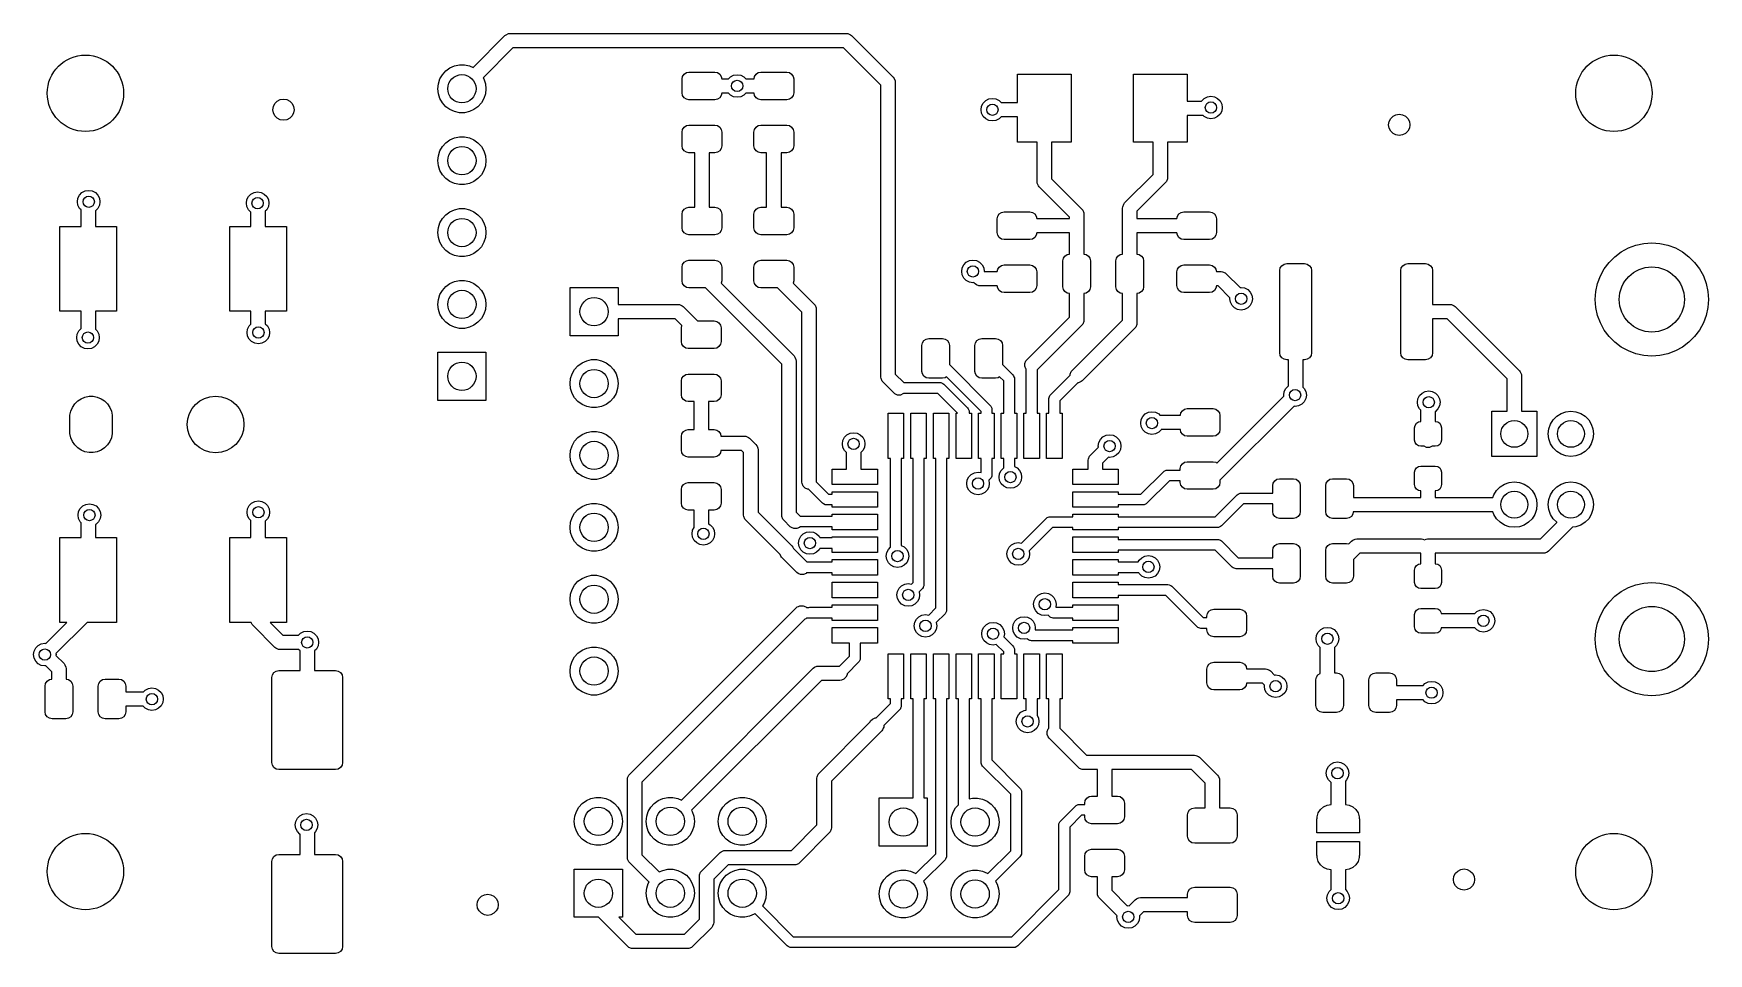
# Model space of a CAD drawing. Extents: x 4.77 to 7.1, y -3.93 to -2.65.
import ezdxf

# ---------------------------------------------------------------- set-up
doc = ezdxf.new("R2010")
doc.units = 0
doc.header["$MEASUREMENT"] = 0
doc.layers.add('BLACK', color=7, linetype='CONTINUOUS')

msp = doc.modelspace()

# ---------------------------------------------------------------- linework, layer by layer
at = {"layer": 'BLACK', "linetype": 'CONTINUOUS'}
for p, q in [((5.3816, -2.7004), (5.426, -2.6559)), ((5.426, -2.6559), (5.4275, -2.6547)), ((5.4275, -2.6547), (5.4311, -2.6532)), ((5.4311, -2.6532), (5.4331, -2.653)), ((5.4331, -2.653), (5.901, -2.653)), ((5.901, -2.653), (5.903, -2.6532)), ((5.903, -2.6532), (5.9066, -2.6547)), ((5.9066, -2.6547), (5.9066, -2.6547)), ((5.9066, -2.6547), (5.9081, -2.6559)), ((5.9081, -2.6559), (5.9661, -2.7139)), ((5.4372, -2.673), (5.3957, -2.7145)), ((5.8969, -2.673), (5.4372, -2.673)), ((5.949, -2.7251), (5.8969, -2.673)), ((5.3437, -2.7051), (5.3494, -2.7009)), ((5.3494, -2.7009), (5.3558, -2.6981)), ((5.3558, -2.6981), (5.3626, -2.6966)), ((5.3626, -2.6966), (5.3696, -2.6966)), ((5.3696, -2.6966), (5.3765, -2.6981)), ((5.3765, -2.6981), (5.3816, -2.7004)), ((5.3327, -2.7299), (5.3334, -2.723)), ((5.3334, -2.723), (5.3356, -2.7163)), ((5.3356, -2.7163), (5.3391, -2.7103)), ((5.3391, -2.7103), (5.3437, -2.7051)), ((5.3957, -2.7145), (5.3967, -2.7163)), ((5.3967, -2.7163), (5.3989, -2.723)), ((5.3989, -2.723), (5.3996, -2.7299)), ((5.6724, -2.7163), (5.6732, -2.7126)), ((5.6724, -2.7355), (5.6724, -2.7163)), ((5.6732, -2.7126), (5.6753, -2.7095)), ((5.6753, -2.7095), (5.6784, -2.7074)), ((5.6784, -2.7074), (5.682, -2.7067)), ((5.682, -2.7067), (5.718, -2.7067)), ((5.718, -2.7067), (5.7216, -2.7074)), ((5.7216, -2.7074), (5.7247, -2.7095)), ((5.7247, -2.7095), (5.7268, -2.7126)), ((5.7268, -2.7126), (5.7275, -2.7159)), ((5.7275, -2.7159), (5.7371, -2.7159)), ((5.7371, -2.7159), (5.7397, -2.7133)), ((5.7397, -2.7133), (5.7441, -2.711)), ((5.7441, -2.711), (5.749, -2.7103)), ((5.749, -2.7103), (5.7539, -2.711)), ((5.7539, -2.711), (5.7583, -2.7133)), ((5.7583, -2.7133), (5.7609, -2.7159)), ((5.7609, -2.7159), (5.7725, -2.7159)), ((5.7725, -2.7159), (5.7732, -2.7126)), ((5.7732, -2.7126), (5.7753, -2.7095)), ((5.7753, -2.7095), (5.7784, -2.7074)), ((5.7784, -2.7074), (5.782, -2.7067)), ((5.782, -2.7067), (5.818, -2.7067)), ((5.818, -2.7067), (5.8216, -2.7074)), ((5.8216, -2.7074), (5.8247, -2.7095)), ((5.8247, -2.7095), (5.8268, -2.7126)), ((5.8268, -2.7126), (5.8276, -2.7163)), ((5.8276, -2.7163), (5.8276, -2.7355)), ((5.949, -3.131), (5.949, -2.7251)), ((5.9661, -2.7139), (5.9673, -2.7154)), ((5.9673, -2.7154), (5.9688, -2.719)), ((5.9688, -2.719), (5.969, -2.721)), ((5.969, -2.721), (5.969, -3.1269)), ((6.1389, -2.749), (6.1389, -2.7098)), ((6.1389, -2.7098), (6.2137, -2.7098)), ((6.2137, -2.7098), (6.2137, -2.8042)), ((6.3003, -2.8042), (6.3003, -2.7098)), ((6.3003, -2.7098), (6.3751, -2.7098)), ((6.3751, -2.7098), (6.3751, -2.747)), ((5.1061, -2.7503), (5.1093, -2.7471)), ((5.1093, -2.7471), (5.1134, -2.745)), ((5.1134, -2.745), (5.118, -2.7442)), ((5.118, -2.7442), (5.1226, -2.745)), ((5.1226, -2.745), (5.1267, -2.7471)), ((5.1267, -2.7471), (5.1299, -2.7503)), ((5.3334, -2.7369), (5.3327, -2.7299)), ((5.3356, -2.7435), (5.3334, -2.7369)), ((5.3391, -2.7496), (5.3356, -2.7435)), ((5.3967, -2.7435), (5.3932, -2.7496)), ((5.3989, -2.7369), (5.3967, -2.7435)), ((5.3996, -2.7299), (5.3989, -2.7369)), ((5.6732, -2.7391), (5.6724, -2.7355)), ((5.6753, -2.7423), (5.6732, -2.7391)), ((5.6784, -2.7443), (5.6753, -2.7423)), ((5.682, -2.7451), (5.6784, -2.7443)), ((5.718, -2.7451), (5.682, -2.7451)), ((5.7216, -2.7443), (5.718, -2.7451)), ((5.7247, -2.7423), (5.7216, -2.7443)), ((5.7268, -2.7391), (5.7247, -2.7423)), ((5.7275, -2.7359), (5.7268, -2.7391)), ((5.7369, -2.7359), (5.7275, -2.7359)), ((5.7397, -2.7387), (5.7369, -2.7359)), ((5.7441, -2.741), (5.7397, -2.7387)), ((5.749, -2.7417), (5.7441, -2.741)), ((5.7539, -2.741), (5.749, -2.7417)), ((5.7583, -2.7387), (5.7539, -2.741)), ((5.7611, -2.7359), (5.7583, -2.7387)), ((5.7725, -2.7359), (5.7611, -2.7359)), ((5.7732, -2.7391), (5.7725, -2.7359)), ((5.7753, -2.7423), (5.7732, -2.7391)), ((5.7784, -2.7443), (5.7753, -2.7423)), ((5.782, -2.7451), (5.7784, -2.7443)), ((5.818, -2.7451), (5.782, -2.7451)), ((5.8216, -2.7443), (5.818, -2.7451)), ((5.8247, -2.7423), (5.8216, -2.7443)), ((5.8268, -2.7391), (5.8247, -2.7423)), ((5.8276, -2.7355), (5.8268, -2.7391)), ((6.0913, -2.7497), (6.0947, -2.7463)), ((6.0947, -2.7463), (6.0991, -2.744)), ((6.0991, -2.744), (6.104, -2.7433)), ((6.104, -2.7433), (6.1089, -2.744)), ((6.1089, -2.744), (6.1133, -2.7463)), ((6.1133, -2.7463), (6.116, -2.749)), ((6.116, -2.749), (6.1389, -2.749)), ((6.3751, -2.747), (6.3951, -2.747)), ((6.3951, -2.747), (6.3953, -2.7467)), ((6.3953, -2.7467), (6.3987, -2.7433)), ((6.3987, -2.7433), (6.4031, -2.741)), ((6.4031, -2.741), (6.408, -2.7403)), ((6.408, -2.7403), (6.4129, -2.741)), ((6.4129, -2.741), (6.4173, -2.7433)), ((6.4173, -2.7433), (6.4207, -2.7467)), ((6.4207, -2.7467), (6.423, -2.7511)), ((5.1032, -2.759), (5.104, -2.7544)), ((5.104, -2.7636), (5.1032, -2.759)), ((5.104, -2.7544), (5.1061, -2.7503)), ((5.1061, -2.7677), (5.104, -2.7636)), ((5.1093, -2.7709), (5.1061, -2.7677)), ((5.1134, -2.773), (5.1093, -2.7709)), ((5.1267, -2.7709), (5.1226, -2.773)), ((5.1299, -2.7677), (5.1267, -2.7709)), ((5.1299, -2.7503), (5.132, -2.7544)), ((5.132, -2.7636), (5.1299, -2.7677)), ((5.132, -2.7544), (5.1328, -2.759)), ((5.1328, -2.759), (5.132, -2.7636)), ((5.3437, -2.7548), (5.3391, -2.7496)), ((5.3494, -2.7589), (5.3437, -2.7548)), ((5.3558, -2.7617), (5.3494, -2.7589)), ((5.3626, -2.7632), (5.3558, -2.7617)), ((5.3696, -2.7632), (5.3626, -2.7632)), ((5.3765, -2.7617), (5.3696, -2.7632)), ((5.3829, -2.7589), (5.3765, -2.7617)), ((5.3885, -2.7548), (5.3829, -2.7589)), ((5.3932, -2.7496), (5.3885, -2.7548)), ((6.0883, -2.759), (6.089, -2.7541)), ((6.089, -2.7639), (6.0883, -2.759)), ((6.089, -2.7541), (6.0913, -2.7497)), ((6.0913, -2.7683), (6.089, -2.7639)), ((6.0947, -2.7717), (6.0913, -2.7683)), ((6.0991, -2.774), (6.0947, -2.7717)), ((6.1133, -2.7717), (6.1089, -2.774)), ((6.116, -2.769), (6.1133, -2.7717)), ((6.1389, -2.769), (6.116, -2.769)), ((6.1389, -2.8042), (6.1389, -2.769)), ((6.397, -2.767), (6.3751, -2.767)), ((6.3751, -2.767), (6.3751, -2.8042)), ((6.3987, -2.7687), (6.397, -2.767)), ((6.4031, -2.771), (6.3987, -2.7687)), ((6.408, -2.7717), (6.4031, -2.771)), ((6.4129, -2.771), (6.408, -2.7717)), ((6.4173, -2.7687), (6.4129, -2.771)), ((6.4207, -2.7653), (6.4173, -2.7687)), ((6.423, -2.7609), (6.4207, -2.7653)), ((6.423, -2.7511), (6.4237, -2.756)), ((6.4237, -2.756), (6.423, -2.7609)), ((6.656, -2.7754), (6.6581, -2.7713)), ((6.6581, -2.7713), (6.6613, -2.7681)), ((6.6613, -2.7681), (6.6654, -2.766)), ((6.6654, -2.766), (6.67, -2.7652)), ((6.67, -2.7652), (6.6746, -2.766)), ((6.6746, -2.766), (6.6787, -2.7681)), ((6.6787, -2.7681), (6.6819, -2.7713)), ((6.6819, -2.7713), (6.684, -2.7754)), ((5.118, -2.7738), (5.1134, -2.773)), ((5.1226, -2.773), (5.118, -2.7738)), ((5.6724, -2.7901), (5.6732, -2.7864)), ((5.6724, -2.8093), (5.6724, -2.7901)), ((5.6732, -2.7864), (5.6753, -2.7833)), ((5.6753, -2.7833), (5.6784, -2.7812)), ((5.6784, -2.7812), (5.682, -2.7805)), ((5.682, -2.7805), (5.718, -2.7805)), ((5.718, -2.7805), (5.7216, -2.7812)), ((5.7216, -2.7812), (5.7247, -2.7833)), ((5.7247, -2.7833), (5.7268, -2.7864)), ((5.7268, -2.7864), (5.7276, -2.7901)), ((5.7276, -2.7901), (5.7276, -2.8093)), ((5.7724, -2.7901), (5.7732, -2.7864)), ((5.7724, -2.8093), (5.7724, -2.7901)), ((5.7732, -2.7864), (5.7753, -2.7833)), ((5.7753, -2.7833), (5.7784, -2.7812)), ((5.7784, -2.7812), (5.782, -2.7805)), ((5.782, -2.7805), (5.818, -2.7805)), ((5.818, -2.7805), (5.8216, -2.7812)), ((5.8216, -2.7812), (5.8247, -2.7833)), ((5.8247, -2.7833), (5.8268, -2.7864)), ((5.8268, -2.7864), (5.8276, -2.7901)), ((5.8276, -2.7901), (5.8276, -2.8093)), ((6.104, -2.7747), (6.0991, -2.774)), ((6.1089, -2.774), (6.104, -2.7747)), ((6.6552, -2.78), (6.656, -2.7754)), ((6.656, -2.7846), (6.6552, -2.78)), ((6.6581, -2.7887), (6.656, -2.7846)), ((6.6613, -2.7919), (6.6581, -2.7887)), ((6.6654, -2.794), (6.6613, -2.7919)), ((6.67, -2.7948), (6.6654, -2.794)), ((6.6746, -2.794), (6.67, -2.7948)), ((6.6787, -2.7919), (6.6746, -2.794)), ((6.6819, -2.7887), (6.6787, -2.7919)), ((6.684, -2.7846), (6.6819, -2.7887)), ((6.684, -2.7754), (6.6848, -2.78)), ((6.6848, -2.78), (6.684, -2.7846)), ((5.3334, -2.823), (5.3356, -2.8163)), ((5.3356, -2.8163), (5.3391, -2.8103)), ((5.3391, -2.8103), (5.3437, -2.8051)), ((5.3437, -2.8051), (5.3494, -2.8009)), ((5.3494, -2.8009), (5.3558, -2.7981)), ((5.3558, -2.7981), (5.3626, -2.7966)), ((5.3626, -2.7966), (5.3696, -2.7966)), ((5.3696, -2.7966), (5.3765, -2.7981)), ((5.3765, -2.7981), (5.3829, -2.8009)), ((5.3829, -2.8009), (5.3885, -2.8051)), ((5.3885, -2.8051), (5.3932, -2.8103)), ((5.3932, -2.8103), (5.3967, -2.8163)), ((5.3967, -2.8163), (5.3989, -2.823)), ((5.6732, -2.813), (5.6724, -2.8093)), ((5.6753, -2.8161), (5.6732, -2.813)), ((5.6784, -2.8182), (5.6753, -2.8161)), ((5.682, -2.8189), (5.6784, -2.8182)), ((5.69, -2.8189), (5.682, -2.8189)), ((5.69, -2.8947), (5.69, -2.8189)), ((5.718, -2.8189), (5.71, -2.8189)), ((5.71, -2.8189), (5.71, -2.8947)), ((5.7216, -2.8182), (5.718, -2.8189)), ((5.7247, -2.8161), (5.7216, -2.8182)), ((5.7268, -2.813), (5.7247, -2.8161)), ((5.7276, -2.8093), (5.7268, -2.813)), ((5.7732, -2.813), (5.7724, -2.8093)), ((5.7753, -2.8161), (5.7732, -2.813)), ((5.7784, -2.8182), (5.7753, -2.8161)), ((5.782, -2.8189), (5.7784, -2.8182)), ((5.79, -2.8189), (5.782, -2.8189)), ((5.79, -2.8947), (5.79, -2.8189)), ((5.818, -2.8189), (5.81, -2.8189)), ((5.81, -2.8189), (5.81, -2.8947)), ((5.8216, -2.8182), (5.818, -2.8189)), ((5.8247, -2.8161), (5.8216, -2.8182)), ((5.8268, -2.813), (5.8247, -2.8161)), ((5.8276, -2.8093), (5.8268, -2.813)), ((6.1663, -2.8042), (6.1389, -2.8042)), ((6.1663, -2.8593), (6.1663, -2.8042)), ((6.2137, -2.8042), (6.1863, -2.8042)), ((6.1863, -2.8042), (6.1863, -2.8551)), ((6.3277, -2.8042), (6.3003, -2.8042)), ((6.3277, -2.8491), (6.3277, -2.8042)), ((6.3751, -2.8042), (6.3477, -2.8042)), ((6.3477, -2.8042), (6.3477, -2.8533)), ((5.3327, -2.8299), (5.3334, -2.823)), ((5.3334, -2.8369), (5.3327, -2.8299)), ((5.3356, -2.8435), (5.3334, -2.8369)), ((5.3989, -2.8369), (5.3967, -2.8435)), ((5.3989, -2.823), (5.3996, -2.8299)), ((5.3996, -2.8299), (5.3989, -2.8369)), ((5.3391, -2.8496), (5.3356, -2.8435)), ((5.3437, -2.8548), (5.3391, -2.8496)), ((5.3494, -2.8589), (5.3437, -2.8548)), ((5.3558, -2.8617), (5.3494, -2.8589)), ((5.3626, -2.8632), (5.3558, -2.8617)), ((5.3696, -2.8632), (5.3626, -2.8632)), ((5.3765, -2.8617), (5.3696, -2.8632)), ((5.3829, -2.8589), (5.3765, -2.8617)), ((5.3885, -2.8548), (5.3829, -2.8589)), ((5.3932, -2.8496), (5.3885, -2.8548)), ((5.3967, -2.8435), (5.3932, -2.8496)), ((6.1665, -2.8612), (6.1663, -2.8593)), ((6.168, -2.8648), (6.1665, -2.8612)), ((6.1692, -2.8664), (6.168, -2.8648)), ((6.168, -2.8648), (6.168, -2.8648)), ((6.1863, -2.8551), (6.2284, -2.8972)), ((6.288, -2.8888), (6.3277, -2.8491)), ((6.3448, -2.8604), (6.3051, -2.9)), ((6.346, -2.8588), (6.3448, -2.8604)), ((6.3475, -2.8552), (6.346, -2.8588)), ((6.3477, -2.8533), (6.3475, -2.8552)), ((4.8313, -2.887), (4.832, -2.8821)), ((4.832, -2.8919), (4.8313, -2.887)), ((4.832, -2.8821), (4.8343, -2.8777)), ((4.8343, -2.8777), (4.8377, -2.8743)), ((4.8377, -2.8743), (4.8421, -2.872)), ((4.8421, -2.872), (4.847, -2.8713)), ((4.847, -2.8713), (4.8519, -2.872)), ((4.8519, -2.872), (4.8563, -2.8743)), ((4.8563, -2.8743), (4.8597, -2.8777)), ((4.8597, -2.8777), (4.862, -2.8821)), ((4.862, -2.8821), (4.8627, -2.887)), ((4.8627, -2.887), (4.862, -2.8919)), ((5.0663, -2.889), (5.067, -2.8841)), ((5.067, -2.8841), (5.0693, -2.8797)), ((5.0693, -2.8797), (5.0727, -2.8763)), ((5.0727, -2.8763), (5.0771, -2.874)), ((5.0771, -2.874), (5.082, -2.8733)), ((5.082, -2.8733), (5.0869, -2.874)), ((5.0869, -2.874), (5.0913, -2.8763)), ((5.0913, -2.8763), (5.0947, -2.8797)), ((5.0947, -2.8797), (5.097, -2.8841)), ((5.097, -2.8841), (5.0977, -2.889)), ((6.2113, -2.9084), (6.1692, -2.8664)), ((6.2868, -2.8903), (6.288, -2.8888)), ((4.8343, -2.8963), (4.832, -2.8919)), ((4.8365, -2.8985), (4.8343, -2.8963)), ((4.8365, -2.9213), (4.8365, -2.8985)), ((4.8597, -2.8963), (4.8565, -2.8995)), ((4.8565, -2.8995), (4.8565, -2.9213)), ((4.862, -2.8919), (4.8597, -2.8963)), ((5.067, -2.8939), (5.0663, -2.889)), ((5.0693, -2.8983), (5.067, -2.8939)), ((5.0727, -2.9017), (5.0693, -2.8983)), ((5.0727, -2.9213), (5.0727, -2.9017)), ((5.0947, -2.8983), (5.0927, -2.9003)), ((5.0927, -2.9003), (5.0927, -2.9213)), ((5.097, -2.8939), (5.0947, -2.8983)), ((5.0977, -2.889), (5.097, -2.8939)), ((5.3356, -2.9163), (5.3391, -2.9103)), ((5.3391, -2.9103), (5.3437, -2.9051)), ((5.3437, -2.9051), (5.3494, -2.9009)), ((5.3494, -2.9009), (5.3558, -2.8981)), ((5.3558, -2.8981), (5.3626, -2.8966)), ((5.3626, -2.8966), (5.3696, -2.8966)), ((5.3696, -2.8966), (5.3765, -2.8981)), ((5.3765, -2.8981), (5.3829, -2.9009)), ((5.3829, -2.9009), (5.3885, -2.9051)), ((5.3885, -2.9051), (5.3932, -2.9103)), ((5.3932, -2.9103), (5.3967, -2.9163)), ((5.6724, -2.9043), (5.6732, -2.9006)), ((5.6724, -2.9235), (5.6724, -2.9043)), ((5.6732, -2.9006), (5.6753, -2.8975)), ((5.6753, -2.8975), (5.6784, -2.8954)), ((5.6784, -2.8954), (5.682, -2.8947)), ((5.682, -2.8947), (5.69, -2.8947)), ((5.71, -2.8947), (5.718, -2.8947)), ((5.718, -2.8947), (5.7216, -2.8954)), ((5.7216, -2.8954), (5.7247, -2.8975)), ((5.7247, -2.8975), (5.7268, -2.9006)), ((5.7268, -2.9006), (5.7276, -2.9043)), ((5.7276, -2.9043), (5.7276, -2.9235)), ((5.7724, -2.9043), (5.7732, -2.9006)), ((5.7724, -2.9235), (5.7724, -2.9043)), ((5.7732, -2.9006), (5.7753, -2.8975)), ((5.7753, -2.8975), (5.7784, -2.8954)), ((5.7784, -2.8954), (5.782, -2.8947)), ((5.782, -2.8947), (5.79, -2.8947)), ((5.81, -2.8947), (5.818, -2.8947)), ((5.818, -2.8947), (5.8216, -2.8954)), ((5.8216, -2.8954), (5.8247, -2.8975)), ((5.8247, -2.8975), (5.8268, -2.9006)), ((5.8268, -2.9006), (5.8276, -2.9043)), ((5.8276, -2.9043), (5.8276, -2.9235)), ((6.1106, -2.9108), (6.1114, -2.9071)), ((6.1106, -2.93), (6.1106, -2.9108)), ((6.1114, -2.9071), (6.1134, -2.904)), ((6.1134, -2.904), (6.1166, -2.902)), ((6.1166, -2.902), (6.1202, -2.9012)), ((6.1202, -2.9012), (6.1562, -2.9012)), ((6.1562, -2.9012), (6.1598, -2.902)), ((6.1598, -2.902), (6.1629, -2.904)), ((6.1629, -2.904), (6.165, -2.9071)), ((6.165, -2.9071), (6.1657, -2.9104)), ((6.1657, -2.9104), (6.2113, -2.9104)), ((6.2113, -2.9104), (6.2113, -2.9084)), ((6.2284, -2.8972), (6.2296, -2.8987)), ((6.2296, -2.8987), (6.2296, -2.8987)), ((6.2296, -2.8987), (6.2311, -2.9023)), ((6.2311, -2.9023), (6.2313, -2.9043)), ((6.2313, -2.9043), (6.2313, -2.9147)), ((6.2851, -2.8959), (6.2853, -2.894)), ((6.2851, -2.9181), (6.2851, -2.8959)), ((6.2853, -2.894), (6.2868, -2.8903)), ((6.2868, -2.8903), (6.2868, -2.8903)), ((6.3051, -2.9), (6.3051, -2.9104)), ((6.3051, -2.9104), (6.3607, -2.9104)), ((6.3607, -2.9104), (6.3614, -2.9071)), ((6.3614, -2.9071), (6.3634, -2.904)), ((6.3634, -2.904), (6.3666, -2.902)), ((6.3666, -2.902), (6.3702, -2.9012)), ((6.3702, -2.9012), (6.4062, -2.9012)), ((6.4062, -2.9012), (6.4098, -2.902)), ((6.4098, -2.902), (6.4129, -2.904)), ((6.4129, -2.904), (6.415, -2.9071)), ((6.415, -2.9071), (6.4157, -2.9108)), ((6.4157, -2.9108), (6.4157, -2.93)), ((4.8071, -3.0394), (4.8071, -2.9213)), ((4.8071, -2.9213), (4.8365, -2.9213)), ((4.8565, -2.9213), (4.8858, -2.9213)), ((4.8858, -2.9213), (4.8858, -3.0394)), ((5.0433, -3.0394), (5.0433, -2.9213)), ((5.0433, -2.9213), (5.0727, -2.9213)), ((5.0927, -2.9213), (5.122, -2.9213)), ((5.122, -2.9213), (5.122, -3.0394)), ((5.3327, -2.9299), (5.3334, -2.923)), ((5.3334, -2.9369), (5.3327, -2.9299)), ((5.3334, -2.923), (5.3356, -2.9163)), ((5.3967, -2.9163), (5.3989, -2.923)), ((5.3989, -2.923), (5.3996, -2.9299)), ((5.3996, -2.9299), (5.3989, -2.9369)), ((5.6732, -2.9271), (5.6724, -2.9235)), ((5.6753, -2.9303), (5.6732, -2.9271)), ((5.6784, -2.9323), (5.6753, -2.9303)), ((5.682, -2.9331), (5.6784, -2.9323)), ((5.718, -2.9331), (5.682, -2.9331)), ((5.7216, -2.9323), (5.718, -2.9331)), ((5.7247, -2.9303), (5.7216, -2.9323)), ((5.7268, -2.9271), (5.7247, -2.9303)), ((5.7276, -2.9235), (5.7268, -2.9271)), ((5.7732, -2.9271), (5.7724, -2.9235)), ((5.7753, -2.9303), (5.7732, -2.9271)), ((5.7784, -2.9323), (5.7753, -2.9303)), ((5.782, -2.9331), (5.7784, -2.9323)), ((5.818, -2.9331), (5.782, -2.9331)), ((5.8216, -2.9323), (5.818, -2.9331)), ((5.8247, -2.9303), (5.8216, -2.9323)), ((5.8268, -2.9271), (5.8247, -2.9303)), ((5.8276, -2.9235), (5.8268, -2.9271)), ((6.1114, -2.9337), (6.1106, -2.93)), ((6.1134, -2.9368), (6.1114, -2.9337)), ((6.165, -2.9337), (6.1629, -2.9368)), ((6.1657, -2.9304), (6.165, -2.9337)), ((6.2113, -2.9304), (6.1657, -2.9304)), ((6.2113, -2.9598), (6.2113, -2.9304)), ((6.2313, -2.9147), (6.2313, -2.9598)), ((6.2851, -2.9598), (6.2851, -2.9181)), ((6.3607, -2.9304), (6.3051, -2.9304)), ((6.3051, -2.9304), (6.3051, -2.9598)), ((6.3614, -2.9337), (6.3607, -2.9304)), ((6.3634, -2.9368), (6.3614, -2.9337)), ((6.415, -2.9337), (6.4129, -2.9368)), ((6.4157, -2.93), (6.415, -2.9337)), ((5.3356, -2.9435), (5.3334, -2.9369)), ((5.3391, -2.9496), (5.3356, -2.9435)), ((5.3437, -2.9548), (5.3391, -2.9496)), ((5.3494, -2.9589), (5.3437, -2.9548)), ((5.3885, -2.9548), (5.3829, -2.9589)), ((5.3932, -2.9496), (5.3885, -2.9548)), ((5.3967, -2.9435), (5.3932, -2.9496)), ((5.3989, -2.9369), (5.3967, -2.9435)), ((6.1166, -2.9389), (6.1134, -2.9368)), ((6.1202, -2.9396), (6.1166, -2.9389)), ((6.1562, -2.9396), (6.1202, -2.9396)), ((6.1598, -2.9389), (6.1562, -2.9396)), ((6.1629, -2.9368), (6.1598, -2.9389)), ((6.3666, -2.9389), (6.3634, -2.9368)), ((6.3702, -2.9396), (6.3666, -2.9389)), ((6.4062, -2.9396), (6.3702, -2.9396)), ((6.4098, -2.9389), (6.4062, -2.9396)), ((6.4129, -2.9368), (6.4098, -2.9389)), ((6.9698, -2.9635), (6.9788, -2.9568)), ((6.9788, -2.9568), (6.9886, -2.9514)), ((6.9886, -2.9514), (6.9992, -2.9474)), ((6.9992, -2.9474), (7.0101, -2.9451)), ((7.0101, -2.9451), (7.0213, -2.9443)), ((7.0213, -2.9443), (7.0325, -2.9451)), ((7.0325, -2.9451), (7.0435, -2.9474)), ((7.0435, -2.9474), (7.054, -2.9514)), ((7.054, -2.9514), (7.0639, -2.9568)), ((7.0639, -2.9568), (7.0729, -2.9635)), ((5.3558, -2.9617), (5.3494, -2.9589)), ((5.3626, -2.9632), (5.3558, -2.9617)), ((5.3696, -2.9632), (5.3626, -2.9632)), ((5.3765, -2.9617), (5.3696, -2.9632)), ((5.3829, -2.9589), (5.3765, -2.9617)), ((5.6724, -2.9781), (5.6732, -2.9744)), ((5.6724, -2.9973), (5.6724, -2.9781)), ((5.6732, -2.9744), (5.6753, -2.9713)), ((5.6753, -2.9713), (5.6784, -2.9692)), ((5.6784, -2.9692), (5.682, -2.9685)), ((5.682, -2.9685), (5.718, -2.9685)), ((5.718, -2.9685), (5.7216, -2.9692)), ((5.7216, -2.9692), (5.7247, -2.9713)), ((5.7247, -2.9713), (5.7268, -2.9744)), ((5.7268, -2.9744), (5.7276, -2.9781)), ((5.7276, -2.9781), (5.7276, -2.9973)), ((5.7724, -2.9781), (5.7732, -2.9744)), ((5.7724, -2.9973), (5.7724, -2.9781)), ((5.7732, -2.9744), (5.7753, -2.9713)), ((5.7753, -2.9713), (5.7784, -2.9692)), ((5.7784, -2.9692), (5.782, -2.9685)), ((5.782, -2.9685), (5.818, -2.9685)), ((5.818, -2.9685), (5.8216, -2.9692)), ((5.8216, -2.9692), (5.8247, -2.9713)), ((5.8247, -2.9713), (5.8268, -2.9744)), ((5.8268, -2.9744), (5.8276, -2.9781)), ((5.8276, -2.9781), (5.8276, -2.9973)), ((6.0613, -2.984), (6.062, -2.9791)), ((6.062, -2.9791), (6.0643, -2.9747)), ((6.0643, -2.9747), (6.0677, -2.9713)), ((6.0677, -2.9713), (6.0721, -2.969)), ((6.0721, -2.969), (6.077, -2.9683)), ((6.077, -2.9683), (6.0819, -2.969)), ((6.0819, -2.969), (6.0863, -2.9713)), ((6.0863, -2.9713), (6.0897, -2.9747)), ((6.0897, -2.9747), (6.092, -2.9791)), ((6.092, -2.9791), (6.0927, -2.984)), ((6.1107, -2.9842), (6.1114, -2.981)), ((6.1114, -2.981), (6.1134, -2.9779)), ((6.1134, -2.9779), (6.1166, -2.9758)), ((6.1166, -2.9758), (6.1202, -2.975)), ((6.1202, -2.975), (6.1562, -2.975)), ((6.1562, -2.975), (6.1598, -2.9758)), ((6.1598, -2.9758), (6.1629, -2.9779)), ((6.1629, -2.9779), (6.165, -2.981)), ((6.165, -2.981), (6.1657, -2.9846)), ((6.2021, -2.9694), (6.2028, -2.9657)), ((6.2021, -3.0053), (6.2021, -2.9694)), ((6.2028, -2.9657), (6.2049, -2.9626)), ((6.2049, -2.9626), (6.208, -2.9605)), ((6.208, -2.9605), (6.2113, -2.9598)), ((6.2313, -2.9598), (6.2345, -2.9605)), ((6.2345, -2.9605), (6.2377, -2.9626)), ((6.2377, -2.9626), (6.2397, -2.9657)), ((6.2397, -2.9657), (6.2405, -2.9694)), ((6.2405, -2.9694), (6.2405, -3.0053)), ((6.2759, -2.9694), (6.2766, -2.9657)), ((6.2759, -3.0053), (6.2759, -2.9694)), ((6.2766, -2.9657), (6.2787, -2.9626)), ((6.2787, -2.9626), (6.2818, -2.9605)), ((6.2818, -2.9605), (6.2851, -2.9598)), ((6.3051, -2.9598), (6.3084, -2.9605)), ((6.3084, -2.9605), (6.3115, -2.9626)), ((6.3115, -2.9626), (6.3136, -2.9657)), ((6.3136, -2.9657), (6.3143, -2.9694)), ((6.3143, -2.9694), (6.3143, -3.0053)), ((6.3606, -2.9846), (6.3614, -2.981)), ((6.3614, -2.981), (6.3634, -2.9779)), ((6.3634, -2.9779), (6.3666, -2.9758)), ((6.3666, -2.9758), (6.3702, -2.975)), ((6.3702, -2.975), (6.4062, -2.975)), ((6.4062, -2.975), (6.4098, -2.9758)), ((6.4098, -2.9758), (6.4129, -2.9779)), ((6.4129, -2.9779), (6.415, -2.981)), ((6.415, -2.981), (6.4157, -2.9842)), ((6.5037, -2.9829), (6.5045, -2.9791)), ((6.5045, -2.9791), (6.5066, -2.976)), ((6.5066, -2.976), (6.5098, -2.9738)), ((6.5098, -2.9738), (6.5135, -2.9731)), ((6.5135, -2.9731), (6.5381, -2.9731)), ((6.5381, -2.9731), (6.5419, -2.9738)), ((6.5419, -2.9738), (6.5451, -2.976)), ((6.5451, -2.976), (6.5472, -2.9791)), ((6.5472, -2.9791), (6.548, -2.9829)), ((6.672, -2.9829), (6.6728, -2.9791)), ((6.6728, -2.9791), (6.6749, -2.976)), ((6.6749, -2.976), (6.6781, -2.9738)), ((6.6781, -2.9738), (6.6819, -2.9731)), ((6.6819, -2.9731), (6.7065, -2.9731)), ((6.7065, -2.9731), (6.7102, -2.9738)), ((6.7102, -2.9738), (6.7134, -2.976)), ((6.7134, -2.976), (6.7155, -2.9791)), ((6.7155, -2.9791), (6.7163, -2.9829)), ((6.9497, -2.9903), (6.9551, -2.9804)), ((6.9551, -2.9804), (6.9618, -2.9714)), ((6.9618, -2.9714), (6.9698, -2.9635)), ((7.0729, -2.9635), (7.0808, -2.9714)), ((7.0808, -2.9714), (7.0876, -2.9804)), ((7.0876, -2.9804), (7.093, -2.9903)), ((5.3391, -3.0103), (5.3437, -3.0051)), ((5.3437, -3.0051), (5.3494, -3.0009)), ((5.3494, -3.0009), (5.3558, -2.9981)), ((5.3558, -2.9981), (5.3626, -2.9966)), ((5.3626, -2.9966), (5.3696, -2.9966)), ((5.3696, -2.9966), (5.3765, -2.9981)), ((5.3765, -2.9981), (5.3829, -3.0009)), ((5.3829, -3.0009), (5.3885, -3.0051)), ((5.3885, -3.0051), (5.3932, -3.0103)), ((5.6732, -3.001), (5.6724, -2.9973)), ((5.6753, -3.0041), (5.6732, -3.001)), ((5.6784, -3.0062), (5.6753, -3.0041)), ((5.7276, -2.9973), (5.7269, -3.0005)), ((5.7269, -3.0005), (5.8281, -3.1016)), ((5.7732, -3.001), (5.7724, -2.9973)), ((5.7753, -3.0041), (5.7732, -3.001)), ((5.7784, -3.0062), (5.7753, -3.0041)), ((5.8276, -2.9973), (5.8269, -3.0005)), ((5.8269, -3.0005), (5.8561, -3.0296)), ((6.062, -2.9889), (6.0613, -2.984)), ((6.0643, -2.9933), (6.062, -2.9889)), ((6.0677, -2.9967), (6.0643, -2.9933)), ((6.0721, -2.999), (6.0677, -2.9967)), ((6.077, -2.9997), (6.0721, -2.999)), ((6.0784, -2.9995), (6.077, -2.9997)), ((6.0802, -3.0013), (6.0784, -2.9995)), ((6.0817, -3.0025), (6.0802, -3.0013)), ((6.0853, -3.004), (6.0817, -3.0025)), ((6.0872, -3.0042), (6.0853, -3.004)), ((6.1107, -3.0042), (6.0872, -3.0042)), ((6.0927, -2.984), (6.0927, -2.9842)), ((6.0927, -2.9842), (6.1107, -2.9842)), ((6.1114, -3.0075), (6.1107, -3.0042)), ((6.1657, -3.0038), (6.165, -3.0075)), ((6.1657, -2.9846), (6.1657, -3.0038)), ((6.2028, -3.009), (6.2021, -3.0053)), ((6.2405, -3.0053), (6.2397, -3.009)), ((6.2766, -3.009), (6.2759, -3.0053)), ((6.3143, -3.0053), (6.3136, -3.009)), ((6.3606, -3.0038), (6.3606, -2.9846)), ((6.3614, -3.0075), (6.3606, -3.0038)), ((6.4157, -3.0042), (6.415, -3.0075)), ((6.4157, -2.9842), (6.4222, -2.9842)), ((6.4181, -3.0042), (6.4157, -3.0042)), ((6.4345, -3.0206), (6.4181, -3.0042)), ((6.4222, -2.9842), (6.4242, -2.9844)), ((6.4242, -2.9844), (6.4278, -2.9859)), ((6.4278, -2.9859), (6.4278, -2.9859)), ((6.4278, -2.9859), (6.4293, -2.9872)), ((6.4293, -2.9872), (6.4486, -3.0065)), ((6.5037, -3.0971), (6.5037, -2.9829)), ((6.548, -2.9829), (6.548, -3.0971)), ((6.672, -3.0971), (6.672, -2.9829)), ((6.7163, -2.9829), (6.7163, -3.03)), ((6.9434, -3.0118), (6.9458, -3.0008)), ((6.9458, -3.0008), (6.9497, -2.9903)), ((7.093, -2.9903), (7.0969, -3.0008)), ((7.0969, -3.0008), (7.0993, -3.0118)), ((5.3327, -3.0299), (5.3334, -3.023)), ((5.3334, -3.023), (5.3356, -3.0163)), ((5.3356, -3.0163), (5.3391, -3.0103)), ((5.3932, -3.0103), (5.3967, -3.0163)), ((5.3967, -3.0163), (5.3989, -3.023)), ((5.3989, -3.023), (5.3996, -3.0299)), ((5.5165, -3.0735), (5.5165, -3.0065)), ((5.5165, -3.0065), (5.5835, -3.0065)), ((5.5835, -3.0065), (5.5835, -3.03)), ((5.682, -3.0069), (5.6784, -3.0062)), ((5.7051, -3.0069), (5.682, -3.0069)), ((5.811, -3.1128), (5.7051, -3.0069)), ((5.782, -3.0069), (5.7784, -3.0062)), ((5.8051, -3.0069), (5.782, -3.0069)), ((5.839, -3.0408), (5.8051, -3.0069)), ((6.1134, -3.0106), (6.1114, -3.0075)), ((6.1166, -3.0127), (6.1134, -3.0106)), ((6.1202, -3.0134), (6.1166, -3.0127)), ((6.1562, -3.0134), (6.1202, -3.0134)), ((6.1598, -3.0127), (6.1562, -3.0134)), ((6.1629, -3.0106), (6.1598, -3.0127)), ((6.165, -3.0075), (6.1629, -3.0106)), ((6.2049, -3.0121), (6.2028, -3.009)), ((6.208, -3.0142), (6.2049, -3.0121)), ((6.2113, -3.0148), (6.208, -3.0142)), ((6.2113, -3.0476), (6.2113, -3.0148)), ((6.2345, -3.0142), (6.2313, -3.0148)), ((6.2313, -3.0148), (6.2313, -3.0517)), ((6.2377, -3.0121), (6.2345, -3.0142)), ((6.2397, -3.009), (6.2377, -3.0121)), ((6.2787, -3.0121), (6.2766, -3.009)), ((6.2818, -3.0142), (6.2787, -3.0121)), ((6.2851, -3.0148), (6.2818, -3.0142)), ((6.2851, -3.0518), (6.2851, -3.0148)), ((6.3084, -3.0142), (6.3051, -3.0148)), ((6.3051, -3.0148), (6.3051, -3.0559)), ((6.3115, -3.0121), (6.3084, -3.0142)), ((6.3136, -3.009), (6.3115, -3.0121)), ((6.3634, -3.0106), (6.3614, -3.0075)), ((6.3666, -3.0127), (6.3634, -3.0106)), ((6.3702, -3.0134), (6.3666, -3.0127)), ((6.4062, -3.0134), (6.3702, -3.0134)), ((6.4098, -3.0127), (6.4062, -3.0134)), ((6.4129, -3.0106), (6.4098, -3.0127)), ((6.415, -3.0075), (6.4129, -3.0106)), ((6.4343, -3.022), (6.4345, -3.0206)), ((6.435, -3.0269), (6.4343, -3.022)), ((6.4373, -3.0313), (6.435, -3.0269)), ((6.4486, -3.0065), (6.45, -3.0063)), ((6.45, -3.0063), (6.4549, -3.007)), ((6.4549, -3.007), (6.4593, -3.0093)), ((6.4593, -3.0093), (6.4627, -3.0127)), ((6.4627, -3.0127), (6.465, -3.0171)), ((6.465, -3.0269), (6.4627, -3.0313)), ((6.465, -3.0171), (6.4657, -3.022)), ((6.4657, -3.022), (6.465, -3.0269)), ((6.9426, -3.023), (6.9434, -3.0118)), ((6.9434, -3.0342), (6.9426, -3.023)), ((7.0993, -3.0118), (7.1001, -3.023)), ((7.1001, -3.023), (7.0993, -3.0342)), ((4.8365, -3.0394), (4.8071, -3.0394)), ((4.8365, -3.0635), (4.8365, -3.0394)), ((4.8858, -3.0394), (4.8565, -3.0394)), ((4.8565, -3.0394), (4.8565, -3.0645)), ((5.0727, -3.0394), (5.0433, -3.0394)), ((5.0727, -3.0573), (5.0727, -3.0394)), ((5.122, -3.0394), (5.0927, -3.0394)), ((5.0927, -3.0394), (5.0927, -3.0567)), ((5.3334, -3.0369), (5.3327, -3.0299)), ((5.3356, -3.0435), (5.3334, -3.0369)), ((5.3391, -3.0496), (5.3356, -3.0435)), ((5.3437, -3.0548), (5.3391, -3.0496)), ((5.3932, -3.0496), (5.3885, -3.0548)), ((5.3967, -3.0435), (5.3932, -3.0496)), ((5.3989, -3.0369), (5.3967, -3.0435)), ((5.3996, -3.0299), (5.3989, -3.0369)), ((5.5835, -3.03), (5.6669, -3.03)), ((5.6628, -3.05), (5.5835, -3.05)), ((5.5835, -3.05), (5.5835, -3.0735)), ((5.6721, -3.0593), (5.6628, -3.05)), ((5.6669, -3.03), (5.6689, -3.0302)), ((5.6689, -3.0302), (5.6725, -3.0317)), ((5.6725, -3.0317), (5.6725, -3.0317)), ((5.6725, -3.0317), (5.674, -3.0329)), ((5.674, -3.0329), (5.6939, -3.0529)), ((5.839, -3.2772), (5.839, -3.0408)), ((5.8561, -3.0296), (5.8573, -3.0311)), ((5.8573, -3.0311), (5.8588, -3.0347)), ((5.8588, -3.0347), (5.859, -3.0367)), ((5.859, -3.0367), (5.859, -3.2766)), ((6.1519, -3.1069), (6.2113, -3.0476)), ((6.2149, -3.1219), (6.2851, -3.0518)), ((6.2313, -3.0517), (6.2311, -3.0537)), ((6.4407, -3.0347), (6.4373, -3.0313)), ((6.4451, -3.037), (6.4407, -3.0347)), ((6.45, -3.0377), (6.4451, -3.037)), ((6.4549, -3.037), (6.45, -3.0377)), ((6.4593, -3.0347), (6.4549, -3.037)), ((6.4627, -3.0313), (6.4593, -3.0347)), ((6.7163, -3.03), (6.7408, -3.03)), ((6.7366, -3.05), (6.7163, -3.05)), ((6.7163, -3.05), (6.7163, -3.0971)), ((6.82, -3.1334), (6.7366, -3.05)), ((6.7408, -3.03), (6.7427, -3.0302)), ((6.7427, -3.0302), (6.7463, -3.0317)), ((6.7463, -3.0317), (6.7463, -3.0317)), ((6.7463, -3.0317), (6.7479, -3.0329)), ((6.7479, -3.0329), (6.8371, -3.1221)), ((6.9458, -3.0452), (6.9434, -3.0342)), ((6.9497, -3.0557), (6.9458, -3.0452)), ((7.0969, -3.0452), (7.093, -3.0557)), ((7.0993, -3.0342), (7.0969, -3.0452)), ((4.8303, -3.076), (4.831, -3.0711)), ((4.831, -3.0711), (4.8333, -3.0667)), ((4.8333, -3.0667), (4.8365, -3.0635)), ((4.8565, -3.0645), (4.8587, -3.0667)), ((4.8587, -3.0667), (4.861, -3.0711)), ((4.861, -3.0711), (4.8617, -3.076)), ((5.0673, -3.069), (5.068, -3.0641)), ((5.068, -3.0739), (5.0673, -3.069)), ((5.068, -3.0641), (5.0703, -3.0597)), ((5.0703, -3.0783), (5.068, -3.0739)), ((5.0703, -3.0597), (5.0727, -3.0573)), ((5.0927, -3.0567), (5.0957, -3.0597)), ((5.0957, -3.0597), (5.098, -3.0641)), ((5.098, -3.0739), (5.0957, -3.0783)), ((5.098, -3.0641), (5.0987, -3.069)), ((5.0987, -3.069), (5.098, -3.0739)), ((5.3494, -3.0589), (5.3437, -3.0548)), ((5.3558, -3.0617), (5.3494, -3.0589)), ((5.3626, -3.0632), (5.3558, -3.0617)), ((5.3696, -3.0632), (5.3626, -3.0632)), ((5.3765, -3.0617), (5.3696, -3.0632)), ((5.3829, -3.0589), (5.3765, -3.0617)), ((5.3885, -3.0548), (5.3829, -3.0589)), ((5.5835, -3.0735), (5.5165, -3.0735)), ((5.6714, -3.0625), (5.6721, -3.0593)), ((5.6714, -3.0817), (5.6714, -3.0625)), ((5.6939, -3.0529), (5.717, -3.0529)), ((5.717, -3.0529), (5.7206, -3.0536)), ((5.7206, -3.0536), (5.7237, -3.0557)), ((5.7237, -3.0557), (5.7258, -3.0588)), ((5.7258, -3.0588), (5.7266, -3.0625)), ((5.7266, -3.0625), (5.7266, -3.0817)), ((6.2284, -3.0588), (6.1662, -3.1209)), ((6.2296, -3.0573), (6.2284, -3.0588)), ((6.3022, -3.063), (6.2291, -3.1361)), ((6.2311, -3.0537), (6.2296, -3.0573)), ((6.3034, -3.0615), (6.3022, -3.063)), ((6.3049, -3.0579), (6.3034, -3.0615)), ((6.3051, -3.0559), (6.3049, -3.0579)), ((6.9551, -3.0656), (6.9497, -3.0557)), ((6.9618, -3.0746), (6.9551, -3.0656)), ((6.9698, -3.0825), (6.9618, -3.0746)), ((7.0808, -3.0746), (7.0729, -3.0825)), ((7.0876, -3.0656), (7.0808, -3.0746)), ((7.093, -3.0557), (7.0876, -3.0656)), ((4.831, -3.0809), (4.8303, -3.076)), ((4.8333, -3.0853), (4.831, -3.0809)), ((4.8367, -3.0887), (4.8333, -3.0853)), ((4.8411, -3.091), (4.8367, -3.0887)), ((4.846, -3.0917), (4.8411, -3.091)), ((4.8509, -3.091), (4.846, -3.0917)), ((4.8553, -3.0887), (4.8509, -3.091)), ((4.8587, -3.0853), (4.8553, -3.0887)), ((4.861, -3.0809), (4.8587, -3.0853)), ((4.8617, -3.076), (4.861, -3.0809)), ((5.0737, -3.0817), (5.0703, -3.0783)), ((5.0781, -3.084), (5.0737, -3.0817)), ((5.083, -3.0847), (5.0781, -3.084)), ((5.0879, -3.084), (5.083, -3.0847)), ((5.0923, -3.0817), (5.0879, -3.084)), ((5.0957, -3.0783), (5.0923, -3.0817)), ((5.3327, -3.1634), (5.3327, -3.0965)), ((5.3327, -3.0965), (5.3996, -3.0965)), ((5.3996, -3.0965), (5.3996, -3.1634)), ((5.6722, -3.0854), (5.6714, -3.0817)), ((5.6743, -3.0885), (5.6722, -3.0854)), ((5.6774, -3.0906), (5.6743, -3.0885)), ((5.681, -3.0913), (5.6774, -3.0906)), ((5.717, -3.0913), (5.681, -3.0913)), ((5.7206, -3.0906), (5.717, -3.0913)), ((5.7237, -3.0885), (5.7206, -3.0906)), ((5.7258, -3.0854), (5.7237, -3.0885)), ((5.7266, -3.0817), (5.7258, -3.0854)), ((6.0059, -3.087), (6.0066, -3.0834)), ((6.0059, -3.123), (6.0059, -3.087)), ((6.0066, -3.0834), (6.0087, -3.0803)), ((6.0087, -3.0803), (6.0118, -3.0782)), ((6.0118, -3.0782), (6.0155, -3.0774)), ((6.0155, -3.0774), (6.0347, -3.0774)), ((6.0347, -3.0774), (6.0384, -3.0782)), ((6.0384, -3.0782), (6.0415, -3.0803)), ((6.0415, -3.0803), (6.0436, -3.0834)), ((6.0436, -3.0834), (6.0443, -3.087)), ((6.0443, -3.087), (6.0443, -3.1136)), ((6.0797, -3.087), (6.0804, -3.0834)), ((6.0797, -3.123), (6.0797, -3.087)), ((6.0804, -3.0834), (6.0825, -3.0803)), ((6.0825, -3.0803), (6.0856, -3.0782)), ((6.0856, -3.0782), (6.0893, -3.0774)), ((6.0893, -3.0774), (6.1085, -3.0774)), ((6.1085, -3.0774), (6.1122, -3.0782)), ((6.1122, -3.0782), (6.1153, -3.0803)), ((6.1153, -3.0803), (6.1174, -3.0834)), ((6.1174, -3.0834), (6.1181, -3.087)), ((6.1181, -3.087), (6.1181, -3.1136)), ((6.5045, -3.1009), (6.5037, -3.0971)), ((6.548, -3.0971), (6.5472, -3.1009)), ((6.6728, -3.1009), (6.672, -3.0971)), ((6.7163, -3.0971), (6.7155, -3.1009)), ((6.9788, -3.0892), (6.9698, -3.0825)), ((6.9886, -3.0946), (6.9788, -3.0892)), ((6.9992, -3.0985), (6.9886, -3.0946)), ((7.0101, -3.1009), (6.9992, -3.0985)), ((7.0435, -3.0985), (7.0325, -3.1009)), ((7.054, -3.0946), (7.0435, -3.0985)), ((7.0639, -3.0892), (7.054, -3.0946)), ((7.0729, -3.0825), (7.0639, -3.0892)), ((5.5194, -3.1264), (5.5229, -3.1203)), ((5.5229, -3.1203), (5.5276, -3.1151)), ((5.5276, -3.1151), (5.5333, -3.111)), ((5.5333, -3.111), (5.5397, -3.1082)), ((5.5397, -3.1082), (5.5465, -3.1067)), ((5.5465, -3.1067), (5.5535, -3.1067)), ((5.5535, -3.1067), (5.5603, -3.1082)), ((5.5603, -3.1082), (5.5667, -3.111)), ((5.5667, -3.111), (5.5724, -3.1151)), ((5.5724, -3.1151), (5.5771, -3.1203)), ((5.5771, -3.1203), (5.5806, -3.1264)), ((5.811, -3.323), (5.811, -3.1128)), ((5.8281, -3.1016), (5.8293, -3.1031)), ((5.8293, -3.1031), (5.8293, -3.1031)), ((5.8293, -3.1031), (5.8308, -3.1067)), ((5.8308, -3.1067), (5.831, -3.1087)), ((5.831, -3.1087), (5.831, -3.3189)), ((6.0443, -3.1136), (6.1011, -3.1704)), ((6.1181, -3.1136), (6.1325, -3.128)), ((6.1492, -3.112), (6.1507, -3.1084)), ((6.1492, -3.116), (6.1492, -3.112)), ((6.1507, -3.1196), (6.1492, -3.116)), ((6.1507, -3.1084), (6.1519, -3.1069)), ((6.1512, -3.1201), (6.1507, -3.1196)), ((6.1512, -3.1812), (6.1512, -3.1201)), ((6.1662, -3.1209), (6.1662, -3.1812)), ((6.2137, -3.1234), (6.2149, -3.1219)), ((6.5066, -3.104), (6.5045, -3.1009)), ((6.5098, -3.1062), (6.5066, -3.104)), ((6.5135, -3.1069), (6.5098, -3.1062)), ((6.5158, -3.1069), (6.5135, -3.1069)), ((6.5158, -3.1432), (6.5158, -3.1069)), ((6.5381, -3.1069), (6.5358, -3.1069)), ((6.5358, -3.1069), (6.5358, -3.1448)), ((6.5419, -3.1062), (6.5381, -3.1069)), ((6.5451, -3.104), (6.5419, -3.1062)), ((6.5472, -3.1009), (6.5451, -3.104)), ((6.6749, -3.104), (6.6728, -3.1009)), ((6.6781, -3.1062), (6.6749, -3.104)), ((6.6819, -3.1069), (6.6781, -3.1062)), ((6.7065, -3.1069), (6.6819, -3.1069)), ((6.7102, -3.1062), (6.7065, -3.1069)), ((6.7134, -3.104), (6.7102, -3.1062)), ((6.7155, -3.1009), (6.7134, -3.104)), ((7.0213, -3.1017), (7.0101, -3.1009)), ((7.0325, -3.1009), (7.0213, -3.1017)), ((5.5165, -3.14), (5.5173, -3.133)), ((5.5173, -3.147), (5.5165, -3.14)), ((5.5173, -3.133), (5.5194, -3.1264)), ((5.5806, -3.1264), (5.5827, -3.133)), ((5.5827, -3.133), (5.5835, -3.14)), ((5.5835, -3.14), (5.5827, -3.147)), ((5.6714, -3.1363), (5.6722, -3.1326)), ((5.6714, -3.1555), (5.6714, -3.1363)), ((5.6722, -3.1326), (5.6743, -3.1295)), ((5.6743, -3.1295), (5.6774, -3.1274)), ((5.6774, -3.1274), (5.681, -3.1267)), ((5.681, -3.1267), (5.717, -3.1267)), ((5.717, -3.1267), (5.7206, -3.1274)), ((5.7206, -3.1274), (5.7237, -3.1295)), ((5.7237, -3.1295), (5.7258, -3.1326)), ((5.7258, -3.1326), (5.7266, -3.1363)), ((5.7266, -3.1363), (5.7266, -3.1555)), ((5.9492, -3.133), (5.949, -3.131)), ((5.9507, -3.1366), (5.9492, -3.133)), ((5.9519, -3.1381), (5.9507, -3.1366)), ((5.9507, -3.1366), (5.9507, -3.1366)), ((5.967, -3.1531), (5.9519, -3.1381)), ((5.969, -3.1269), (5.9807, -3.1386)), ((5.9807, -3.1386), (6.0311, -3.1386)), ((6.0066, -3.1266), (6.0059, -3.123)), ((6.0087, -3.1297), (6.0066, -3.1266)), ((6.0118, -3.1318), (6.0087, -3.1297)), ((6.0155, -3.1326), (6.0118, -3.1318)), ((6.0347, -3.1326), (6.0155, -3.1326)), ((6.0311, -3.1386), (6.0325, -3.1387)), ((6.0325, -3.1387), (6.0352, -3.1398)), ((6.0384, -3.1318), (6.0347, -3.1326)), ((6.0352, -3.1398), (6.0364, -3.1408)), ((6.0364, -3.1408), (6.0696, -3.1739)), ((6.0401, -3.1306), (6.0384, -3.1318)), ((6.0882, -3.1788), (6.0401, -3.1306)), ((6.0804, -3.1266), (6.0797, -3.123)), ((6.0825, -3.1297), (6.0804, -3.1266)), ((6.0856, -3.1318), (6.0825, -3.1297)), ((6.0893, -3.1326), (6.0856, -3.1318)), ((6.1085, -3.1326), (6.0893, -3.1326)), ((6.1122, -3.1318), (6.1085, -3.1326)), ((6.1139, -3.1306), (6.1122, -3.1318)), ((6.1197, -3.1364), (6.1139, -3.1306)), ((6.1197, -3.1812), (6.1197, -3.1364)), ((6.1325, -3.128), (6.1335, -3.1292)), ((6.1335, -3.1292), (6.134, -3.1305)), ((6.134, -3.1305), (6.1346, -3.1319)), ((6.1346, -3.1319), (6.1347, -3.1333)), ((6.1347, -3.1333), (6.1347, -3.1812)), ((6.1849, -3.1555), (6.2122, -3.1282)), ((6.2228, -3.1388), (6.1977, -3.1639)), ((6.2122, -3.127), (6.2137, -3.1234)), ((6.2122, -3.1282), (6.2122, -3.127)), ((6.224, -3.1388), (6.2228, -3.1388)), ((6.2276, -3.1373), (6.224, -3.1388)), ((6.2291, -3.1361), (6.2276, -3.1373)), ((6.5123, -3.1467), (6.5157, -3.1433)), ((6.5157, -3.1433), (6.5158, -3.1432)), ((6.5358, -3.1448), (6.5377, -3.1467)), ((6.82, -3.1785), (6.82, -3.1334)), ((6.8371, -3.1221), (6.8383, -3.1237)), ((6.8383, -3.1237), (6.8383, -3.1237)), ((6.8383, -3.1237), (6.8398, -3.1273)), ((6.8398, -3.1273), (6.84, -3.1292)), ((6.84, -3.1292), (6.84, -3.1785)), ((4.8244, -3.1731), (4.8276, -3.1683)), ((4.8276, -3.1683), (4.8317, -3.1642)), ((4.8317, -3.1642), (4.8365, -3.161)), ((4.8365, -3.161), (4.8418, -3.1588)), ((4.8418, -3.1588), (4.8475, -3.1576)), ((4.8475, -3.1576), (4.8533, -3.1576)), ((4.8533, -3.1576), (4.859, -3.1588)), ((4.859, -3.1588), (4.8643, -3.161)), ((4.8643, -3.161), (4.8691, -3.1642)), ((4.8691, -3.1642), (4.8732, -3.1683)), ((4.8732, -3.1683), (4.8764, -3.1731)), ((5.3996, -3.1634), (5.3327, -3.1634)), ((5.5194, -3.1536), (5.5173, -3.147)), ((5.5229, -3.1597), (5.5194, -3.1536)), ((5.5276, -3.1649), (5.5229, -3.1597)), ((5.5333, -3.169), (5.5276, -3.1649)), ((5.5724, -3.1649), (5.5667, -3.169)), ((5.5771, -3.1597), (5.5724, -3.1649)), ((5.5806, -3.1536), (5.5771, -3.1597)), ((5.5827, -3.147), (5.5806, -3.1536)), ((5.6722, -3.1592), (5.6714, -3.1555)), ((5.6743, -3.1623), (5.6722, -3.1592)), ((5.6774, -3.1644), (5.6743, -3.1623)), ((5.681, -3.1651), (5.6774, -3.1644)), ((5.689, -3.1651), (5.681, -3.1651)), ((5.689, -3.2039), (5.689, -3.1651)), ((5.717, -3.1651), (5.709, -3.1651)), ((5.709, -3.1651), (5.709, -3.2039)), ((5.7206, -3.1644), (5.717, -3.1651)), ((5.7237, -3.1623), (5.7206, -3.1644)), ((5.7258, -3.1592), (5.7237, -3.1623)), ((5.7266, -3.1555), (5.7258, -3.1592)), ((5.9685, -3.1544), (5.967, -3.1531)), ((5.9721, -3.1559), (5.9685, -3.1544)), ((5.976, -3.1559), (5.9721, -3.1559)), ((5.9796, -3.1544), (5.976, -3.1559)), ((5.9804, -3.1536), (5.9796, -3.1544)), ((6.028, -3.1536), (5.9804, -3.1536)), ((6.0556, -3.1812), (6.028, -3.1536)), ((6.1827, -3.1608), (6.1829, -3.1593)), ((6.1827, -3.1812), (6.1827, -3.1608)), ((6.1829, -3.1593), (6.184, -3.1566)), ((6.184, -3.1566), (6.1849, -3.1555)), ((6.1977, -3.1639), (6.1977, -3.1812)), ((6.4163, -3.2506), (6.5095, -3.1574)), ((6.5093, -3.156), (6.51, -3.1511)), ((6.5095, -3.1574), (6.5093, -3.156)), ((6.51, -3.1511), (6.5123, -3.1467)), ((6.5377, -3.1653), (6.5343, -3.1687)), ((6.5377, -3.1467), (6.54, -3.1511)), ((6.54, -3.1609), (6.5377, -3.1653)), ((6.54, -3.1511), (6.5407, -3.156)), ((6.5407, -3.156), (6.54, -3.1609)), ((6.6953, -3.166), (6.696, -3.1611)), ((6.696, -3.1709), (6.6953, -3.166)), ((6.696, -3.1611), (6.6983, -3.1567)), ((6.6983, -3.1567), (6.7017, -3.1533)), ((6.7017, -3.1533), (6.7061, -3.151)), ((6.7061, -3.151), (6.711, -3.1503)), ((6.711, -3.1503), (6.7159, -3.151)), ((6.7159, -3.151), (6.7203, -3.1533)), ((6.7203, -3.1533), (6.7237, -3.1567)), ((6.7237, -3.1567), (6.726, -3.1611)), ((6.726, -3.1611), (6.7267, -3.166)), ((6.7267, -3.166), (6.726, -3.1709)), ((4.8209, -3.187), (4.821, -3.1841)), ((4.8209, -3.2067), (4.8209, -3.187)), ((4.821, -3.1841), (4.8221, -3.1784)), ((4.8221, -3.1784), (4.8244, -3.1731)), ((4.8764, -3.1731), (4.8786, -3.1784)), ((4.8786, -3.1784), (4.8798, -3.1841)), ((4.8798, -3.1841), (4.8799, -3.187)), ((4.8799, -3.187), (4.8799, -3.2067)), ((5.5397, -3.1718), (5.5333, -3.169)), ((5.5465, -3.1733), (5.5397, -3.1718)), ((5.5535, -3.1733), (5.5465, -3.1733)), ((5.5603, -3.1718), (5.5535, -3.1733)), ((5.5667, -3.169), (5.5603, -3.1718)), ((5.9589, -3.2442), (5.9589, -3.1812)), ((5.9589, -3.1812), (5.9806, -3.1812)), ((5.9806, -3.1812), (5.9806, -3.2442)), ((5.9904, -3.2442), (5.9904, -3.1812)), ((5.9904, -3.1812), (6.0121, -3.1812)), ((6.0121, -3.1812), (6.0121, -3.2442)), ((6.0219, -3.2442), (6.0219, -3.1812)), ((6.0219, -3.1812), (6.0436, -3.1812)), ((6.0436, -3.1812), (6.0436, -3.2442)), ((6.0534, -3.2442), (6.0534, -3.1812)), ((6.0534, -3.1812), (6.0556, -3.1812)), ((6.0696, -3.1739), (6.0705, -3.1751)), ((6.0705, -3.1751), (6.0716, -3.1778)), ((6.0716, -3.1778), (6.0718, -3.1793)), ((6.0718, -3.1793), (6.0718, -3.1812)), ((6.0718, -3.1812), (6.0751, -3.1812)), ((6.0751, -3.1812), (6.0751, -3.2442)), ((6.0849, -3.2442), (6.0849, -3.1812)), ((6.0849, -3.1812), (6.0882, -3.1812)), ((6.0882, -3.1812), (6.0882, -3.1788)), ((6.1011, -3.1704), (6.102, -3.1715)), ((6.102, -3.1715), (6.1031, -3.1742)), ((6.1031, -3.1742), (6.1032, -3.1757)), ((6.1032, -3.1757), (6.1032, -3.1812)), ((6.1032, -3.1812), (6.1066, -3.1812)), ((6.1066, -3.1812), (6.1066, -3.2442)), ((6.1164, -3.2442), (6.1164, -3.1812)), ((6.1164, -3.1812), (6.1197, -3.1812)), ((6.1347, -3.1812), (6.1381, -3.1812)), ((6.1381, -3.1812), (6.1381, -3.2442)), ((6.1479, -3.2442), (6.1479, -3.1812)), ((6.1479, -3.1812), (6.1512, -3.1812)), ((6.1662, -3.1812), (6.1696, -3.1812)), ((6.1696, -3.1812), (6.1696, -3.2442)), ((6.1794, -3.2442), (6.1794, -3.1812)), ((6.1794, -3.1812), (6.1827, -3.1812)), ((6.1977, -3.1812), (6.2011, -3.1812)), ((6.2011, -3.1812), (6.2011, -3.2442)), ((6.3103, -3.195), (6.311, -3.1901)), ((6.311, -3.1901), (6.3133, -3.1857)), ((6.3133, -3.1857), (6.3167, -3.1823)), ((6.3167, -3.1823), (6.3211, -3.18)), ((6.3211, -3.18), (6.326, -3.1793)), ((6.326, -3.1793), (6.3309, -3.18)), ((6.3309, -3.18), (6.3353, -3.1823)), ((6.3353, -3.1823), (6.3371, -3.1841)), ((6.3371, -3.1841), (6.3655, -3.1841)), ((6.3655, -3.1841), (6.3662, -3.1808)), ((6.3662, -3.1808), (6.3683, -3.1777)), ((6.3683, -3.1777), (6.3714, -3.1756)), ((6.3714, -3.1756), (6.375, -3.1749)), ((6.375, -3.1749), (6.411, -3.1749)), ((6.411, -3.1749), (6.4146, -3.1756)), ((6.4146, -3.1756), (6.4177, -3.1777)), ((6.4177, -3.1777), (6.4198, -3.1808)), ((6.4198, -3.1808), (6.4206, -3.1845)), ((6.5236, -3.1715), (6.4206, -3.2746)), ((6.4206, -3.1845), (6.4206, -3.2037)), ((6.525, -3.1717), (6.5236, -3.1715)), ((6.5299, -3.171), (6.525, -3.1717)), ((6.5343, -3.1687), (6.5299, -3.171)), ((6.6983, -3.1753), (6.696, -3.1709)), ((6.7, -3.177), (6.6983, -3.1753)), ((6.7, -3.1928), (6.7, -3.177)), ((6.7203, -3.1787), (6.72, -3.1789)), ((6.72, -3.1789), (6.72, -3.1928)), ((6.7237, -3.1753), (6.7203, -3.1787)), ((6.726, -3.1709), (6.7237, -3.1753)), ((6.7985, -3.2415), (6.7985, -3.1785)), ((6.7985, -3.1785), (6.82, -3.1785)), ((6.84, -3.1785), (6.8615, -3.1785)), ((6.8615, -3.1785), (6.8615, -3.2415)), ((6.8804, -3.1963), (6.8841, -3.1904)), ((6.8841, -3.1904), (6.8891, -3.1854)), ((6.8891, -3.1854), (6.8951, -3.1816)), ((6.8951, -3.1816), (6.9017, -3.1793)), ((6.9017, -3.1793), (6.9087, -3.1785)), ((6.9087, -3.1785), (6.9157, -3.1793)), ((6.9157, -3.1793), (6.9224, -3.1816)), ((6.9224, -3.1816), (6.9284, -3.1854)), ((6.9284, -3.1854), (6.9334, -3.1904)), ((6.9334, -3.1904), (6.9371, -3.1963)), ((4.821, -3.2096), (4.8209, -3.2067)), ((4.8221, -3.2153), (4.821, -3.2096)), ((4.8798, -3.2096), (4.8786, -3.2153)), ((4.8799, -3.2067), (4.8798, -3.2096)), ((5.5229, -3.2203), (5.5276, -3.2151)), ((5.5276, -3.2151), (5.5333, -3.211)), ((5.5333, -3.211), (5.5397, -3.2082)), ((5.5397, -3.2082), (5.5465, -3.2067)), ((5.5465, -3.2067), (5.5535, -3.2067)), ((5.5535, -3.2067), (5.5603, -3.2082)), ((5.5603, -3.2082), (5.5667, -3.211)), ((5.5667, -3.211), (5.5724, -3.2151)), ((5.5724, -3.2151), (5.5771, -3.2203)), ((5.6714, -3.2135), (5.6722, -3.2098)), ((5.6714, -3.2327), (5.6714, -3.2135)), ((5.6722, -3.2098), (5.6743, -3.2067)), ((5.6743, -3.2067), (5.6774, -3.2046)), ((5.6774, -3.2046), (5.681, -3.2039)), ((5.681, -3.2039), (5.689, -3.2039)), ((5.709, -3.2039), (5.717, -3.2039)), ((5.717, -3.2039), (5.7206, -3.2046)), ((5.7206, -3.2046), (5.7237, -3.2067)), ((5.7237, -3.2067), (5.7258, -3.2098)), ((5.7258, -3.2098), (5.7265, -3.2131)), ((5.7265, -3.2131), (5.7591, -3.2131)), ((5.7591, -3.2131), (5.761, -3.2133)), ((5.761, -3.2133), (5.7646, -3.2148)), ((5.7646, -3.2148), (5.7646, -3.2148)), ((5.7646, -3.2148), (5.7662, -3.216)), ((5.896, -3.2191), (5.8983, -3.2147)), ((5.8983, -3.2147), (5.9017, -3.2113)), ((5.9017, -3.2113), (5.9061, -3.209)), ((5.9061, -3.209), (5.911, -3.2083)), ((5.911, -3.2083), (5.9159, -3.209)), ((5.9159, -3.209), (5.9203, -3.2113)), ((5.9203, -3.2113), (5.9237, -3.2147)), ((5.9237, -3.2147), (5.926, -3.2191)), ((6.2543, -3.2177), (6.2577, -3.2143)), ((6.2577, -3.2143), (6.2621, -3.212)), ((6.2621, -3.212), (6.267, -3.2113)), ((6.267, -3.2113), (6.2719, -3.212)), ((6.2719, -3.212), (6.2763, -3.2143)), ((6.2763, -3.2143), (6.2797, -3.2177)), ((6.311, -3.1999), (6.3103, -3.195)), ((6.3133, -3.2043), (6.311, -3.1999)), ((6.3167, -3.2077), (6.3133, -3.2043)), ((6.3211, -3.21), (6.3167, -3.2077)), ((6.326, -3.2107), (6.3211, -3.21)), ((6.3309, -3.21), (6.326, -3.2107)), ((6.3353, -3.2077), (6.3309, -3.21)), ((6.3387, -3.2043), (6.3353, -3.2077)), ((6.3388, -3.2041), (6.3387, -3.2043)), ((6.3655, -3.2041), (6.3388, -3.2041)), ((6.3662, -3.2074), (6.3655, -3.2041)), ((6.3683, -3.2105), (6.3662, -3.2074)), ((6.3714, -3.2126), (6.3683, -3.2105)), ((6.375, -3.2133), (6.3714, -3.2126)), ((6.411, -3.2133), (6.375, -3.2133)), ((6.4146, -3.2126), (6.411, -3.2133)), ((6.4177, -3.2105), (6.4146, -3.2126)), ((6.4198, -3.2074), (6.4177, -3.2105)), ((6.4206, -3.2037), (6.4198, -3.2074)), ((6.6913, -3.2014), (6.692, -3.1981)), ((6.6913, -3.2186), (6.6913, -3.2014)), ((6.692, -3.1981), (6.6938, -3.1953)), ((6.6938, -3.1953), (6.6966, -3.1934)), ((6.6966, -3.1934), (6.6999, -3.1928)), ((6.6999, -3.1928), (6.7, -3.1928)), ((6.72, -3.1928), (6.7201, -3.1928)), ((6.7201, -3.1928), (6.7234, -3.1934)), ((6.7234, -3.1934), (6.7262, -3.1953)), ((6.7262, -3.1953), (6.728, -3.1981)), ((6.728, -3.1981), (6.7287, -3.2014)), ((6.7287, -3.2014), (6.7287, -3.2186)), ((6.8772, -3.21), (6.878, -3.203)), ((6.878, -3.217), (6.8772, -3.21)), ((6.878, -3.203), (6.8804, -3.1963)), ((6.9371, -3.1963), (6.9394, -3.203)), ((6.9394, -3.203), (6.9402, -3.21)), ((6.9402, -3.21), (6.9394, -3.217)), ((4.8244, -3.2206), (4.8221, -3.2153)), ((4.8276, -3.2254), (4.8244, -3.2206)), ((4.8317, -3.2295), (4.8276, -3.2254)), ((4.8365, -3.2327), (4.8317, -3.2295)), ((4.8418, -3.2349), (4.8365, -3.2327)), ((4.8475, -3.2361), (4.8418, -3.2349)), ((4.8533, -3.2361), (4.8475, -3.2361)), ((4.859, -3.2349), (4.8533, -3.2361)), ((4.8643, -3.2327), (4.859, -3.2349)), ((4.8691, -3.2295), (4.8643, -3.2327)), ((4.8732, -3.2254), (4.8691, -3.2295)), ((4.8764, -3.2206), (4.8732, -3.2254)), ((4.8786, -3.2153), (4.8764, -3.2206)), ((5.5165, -3.24), (5.5173, -3.233)), ((5.5173, -3.233), (5.5194, -3.2264)), ((5.5194, -3.2264), (5.5229, -3.2203)), ((5.5771, -3.2203), (5.5806, -3.2264)), ((5.5806, -3.2264), (5.5827, -3.233)), ((5.5827, -3.233), (5.5835, -3.24)), ((5.6722, -3.2364), (5.6714, -3.2327)), ((5.6743, -3.2395), (5.6722, -3.2364)), ((5.7258, -3.2364), (5.7237, -3.2395)), ((5.7265, -3.2331), (5.7258, -3.2364)), ((5.7549, -3.2331), (5.7265, -3.2331)), ((5.758, -3.2361), (5.7549, -3.2331)), ((5.758, -3.323), (5.758, -3.2361)), ((5.7662, -3.216), (5.7751, -3.2249)), ((5.7751, -3.2249), (5.7763, -3.2264)), ((5.7763, -3.2264), (5.7763, -3.2264)), ((5.7763, -3.2264), (5.7766, -3.2272)), ((5.7766, -3.2272), (5.7778, -3.23)), ((5.7778, -3.23), (5.7778, -3.23)), ((5.7778, -3.23), (5.778, -3.232)), ((5.778, -3.232), (5.778, -3.3189)), ((5.8953, -3.224), (5.896, -3.2191)), ((5.896, -3.2289), (5.8953, -3.224)), ((5.8983, -3.2333), (5.896, -3.2289)), ((5.901, -3.236), (5.8983, -3.2333)), ((5.901, -3.2589), (5.901, -3.236)), ((5.9237, -3.2333), (5.921, -3.236)), ((5.921, -3.236), (5.921, -3.2589)), ((5.926, -3.2289), (5.9237, -3.2333)), ((5.926, -3.2191), (5.9267, -3.224)), ((5.9267, -3.224), (5.926, -3.2289)), ((6.2403, -3.2396), (6.2515, -3.2284)), ((6.2513, -3.227), (6.252, -3.2221)), ((6.2515, -3.2284), (6.2513, -3.227)), ((6.252, -3.2221), (6.2543, -3.2177)), ((6.2797, -3.2363), (6.2763, -3.2397)), ((6.2797, -3.2177), (6.282, -3.2221)), ((6.282, -3.2319), (6.2797, -3.2363)), ((6.282, -3.2221), (6.2827, -3.227)), ((6.2827, -3.227), (6.282, -3.2319)), ((6.692, -3.2219), (6.6913, -3.2186)), ((6.6938, -3.2247), (6.692, -3.2219)), ((6.6966, -3.2266), (6.6938, -3.2247)), ((6.6999, -3.2272), (6.6966, -3.2266)), ((6.7044, -3.2272), (6.6999, -3.2272)), ((6.7044, -3.2273), (6.7044, -3.2272)), ((6.708, -3.2288), (6.7044, -3.2273)), ((6.712, -3.2288), (6.708, -3.2288)), ((6.7156, -3.2273), (6.712, -3.2288)), ((6.7201, -3.2272), (6.7156, -3.2272)), ((6.7156, -3.2272), (6.7156, -3.2273)), ((6.7234, -3.2266), (6.7201, -3.2272)), ((6.7262, -3.2247), (6.7234, -3.2266)), ((6.728, -3.2219), (6.7262, -3.2247)), ((6.7287, -3.2186), (6.728, -3.2219)), ((6.8804, -3.2237), (6.878, -3.217)), ((6.8841, -3.2296), (6.8804, -3.2237)), ((6.8891, -3.2346), (6.8841, -3.2296)), ((6.8951, -3.2384), (6.8891, -3.2346)), ((6.9017, -3.2407), (6.8951, -3.2384)), ((6.9224, -3.2384), (6.9157, -3.2407)), ((6.9284, -3.2346), (6.9224, -3.2384)), ((6.9334, -3.2296), (6.9284, -3.2346)), ((6.9371, -3.2237), (6.9334, -3.2296)), ((6.9394, -3.217), (6.9371, -3.2237)), ((5.5173, -3.247), (5.5165, -3.24)), ((5.5194, -3.2536), (5.5173, -3.247)), ((5.5229, -3.2597), (5.5194, -3.2536)), ((5.5276, -3.2649), (5.5229, -3.2597)), ((5.5771, -3.2597), (5.5724, -3.2649)), ((5.5806, -3.2536), (5.5771, -3.2597)), ((5.5827, -3.247), (5.5806, -3.2536)), ((5.5835, -3.24), (5.5827, -3.247)), ((5.6774, -3.2416), (5.6743, -3.2395)), ((5.681, -3.2423), (5.6774, -3.2416)), ((5.717, -3.2423), (5.681, -3.2423)), ((5.7206, -3.2416), (5.717, -3.2423)), ((5.7237, -3.2395), (5.7206, -3.2416)), ((5.8812, -3.2806), (5.8812, -3.2589)), ((5.8812, -3.2589), (5.901, -3.2589)), ((5.921, -3.2589), (5.9442, -3.2589)), ((5.9442, -3.2589), (5.9442, -3.2806)), ((5.9623, -3.2442), (5.9589, -3.2442)), ((5.9623, -3.3678), (5.9623, -3.2442)), ((5.9806, -3.2442), (5.9773, -3.2442)), ((5.9773, -3.2442), (5.9773, -3.3652)), ((5.9938, -3.2442), (5.9904, -3.2442)), ((5.9938, -3.4166), (5.9938, -3.2442)), ((6.0121, -3.2442), (6.0088, -3.2442)), ((6.0088, -3.2442), (6.0088, -3.4197)), ((6.0253, -3.2442), (6.0219, -3.2442)), ((6.0253, -3.4521), (6.0253, -3.2442)), ((6.0436, -3.2442), (6.0403, -3.2442)), ((6.0403, -3.2442), (6.0403, -3.4552)), ((6.0751, -3.2442), (6.0534, -3.2442)), ((6.0882, -3.2442), (6.0849, -3.2442)), ((6.0882, -3.2639), (6.0882, -3.2442)), ((6.1066, -3.2442), (6.1032, -3.2442)), ((6.1032, -3.2442), (6.1032, -3.2673)), ((6.114, -3.2651), (6.1163, -3.2607)), ((6.1163, -3.2607), (6.1197, -3.2573)), ((6.1197, -3.2442), (6.1164, -3.2442)), ((6.1197, -3.2573), (6.1197, -3.2442)), ((6.1197, -3.2573), (6.1197, -3.2573)), ((6.1381, -3.2442), (6.1347, -3.2442)), ((6.1347, -3.2442), (6.1347, -3.2555)), ((6.1347, -3.2555), (6.1383, -3.2573)), ((6.1383, -3.2573), (6.1417, -3.2607)), ((6.1417, -3.2607), (6.144, -3.2651)), ((6.1696, -3.2442), (6.1479, -3.2442)), ((6.2011, -3.2442), (6.1794, -3.2442)), ((6.2158, -3.2806), (6.2158, -3.2589)), ((6.2158, -3.2589), (6.2373, -3.2589)), ((6.2373, -3.2467), (6.2375, -3.2447)), ((6.2373, -3.2589), (6.2373, -3.2467)), ((6.2375, -3.2447), (6.239, -3.2411)), ((6.239, -3.2411), (6.2403, -3.2396)), ((6.239, -3.2411), (6.239, -3.2411)), ((6.2656, -3.2425), (6.2573, -3.2508)), ((6.2573, -3.2508), (6.2573, -3.2589)), ((6.2573, -3.2589), (6.2788, -3.2589)), ((6.267, -3.2427), (6.2656, -3.2425)), ((6.2719, -3.242), (6.267, -3.2427)), ((6.2763, -3.2397), (6.2719, -3.242)), ((6.2788, -3.2589), (6.2788, -3.2806)), ((6.3418, -3.2626), (6.3429, -3.2617)), ((6.3429, -3.2617), (6.3456, -3.2606)), ((6.3456, -3.2606), (6.3471, -3.2604)), ((6.3471, -3.2604), (6.3654, -3.2604)), ((6.3654, -3.2583), (6.3662, -3.2546)), ((6.3654, -3.2604), (6.3654, -3.2583)), ((6.3662, -3.2546), (6.3683, -3.2515)), ((6.3683, -3.2515), (6.3714, -3.2494)), ((6.3714, -3.2494), (6.375, -3.2487)), ((6.375, -3.2487), (6.411, -3.2487)), ((6.411, -3.2487), (6.4146, -3.2494)), ((6.4146, -3.2494), (6.4163, -3.2506)), ((6.6913, -3.2634), (6.692, -3.2601)), ((6.692, -3.2601), (6.6938, -3.2573)), ((6.6938, -3.2573), (6.6966, -3.2554)), ((6.6966, -3.2554), (6.6999, -3.2548)), ((6.6999, -3.2548), (6.7201, -3.2548)), ((6.7201, -3.2548), (6.7234, -3.2554)), ((6.7234, -3.2554), (6.7262, -3.2573)), ((6.7262, -3.2573), (6.728, -3.2601)), ((6.728, -3.2601), (6.7287, -3.2634)), ((6.8615, -3.2415), (6.7985, -3.2415)), ((6.9087, -3.2415), (6.9017, -3.2407)), ((6.9157, -3.2407), (6.9087, -3.2415)), ((5.5333, -3.269), (5.5276, -3.2649)), ((5.5397, -3.2718), (5.5333, -3.269)), ((5.5465, -3.2733), (5.5397, -3.2718)), ((5.5535, -3.2733), (5.5465, -3.2733)), ((5.5603, -3.2718), (5.5535, -3.2733)), ((5.5667, -3.269), (5.5603, -3.2718)), ((5.5724, -3.2649), (5.5667, -3.269)), ((5.6714, -3.2873), (5.6722, -3.2836)), ((5.6722, -3.2836), (5.6743, -3.2805)), ((5.6743, -3.2805), (5.6774, -3.2784)), ((5.6774, -3.2784), (5.681, -3.2777)), ((5.681, -3.2777), (5.717, -3.2777)), ((5.717, -3.2777), (5.7206, -3.2784)), ((5.7206, -3.2784), (5.7237, -3.2805)), ((5.7237, -3.2805), (5.7258, -3.2836)), ((5.7258, -3.2836), (5.7266, -3.2873)), ((5.8392, -3.2792), (5.839, -3.2772)), ((5.8407, -3.2828), (5.8392, -3.2792)), ((5.8434, -3.2855), (5.8407, -3.2828)), ((5.859, -3.2766), (5.8762, -3.2938)), ((5.9442, -3.2806), (5.8812, -3.2806)), ((6.0683, -3.279), (6.069, -3.2741)), ((6.069, -3.2839), (6.0683, -3.279)), ((6.069, -3.2741), (6.0713, -3.2697)), ((6.0713, -3.2883), (6.069, -3.2839)), ((6.0713, -3.2697), (6.0747, -3.2663)), ((6.0747, -3.2663), (6.0791, -3.264)), ((6.0791, -3.264), (6.084, -3.2633)), ((6.084, -3.2633), (6.0882, -3.2639)), ((6.099, -3.2839), (6.0967, -3.2883)), ((6.1011, -3.2726), (6.099, -3.2746)), ((6.099, -3.2746), (6.0997, -3.279)), ((6.0997, -3.279), (6.099, -3.2839)), ((6.102, -3.2714), (6.1011, -3.2726)), ((6.1022, -3.271), (6.102, -3.2714)), ((6.1031, -3.2687), (6.1022, -3.271)), ((6.1032, -3.2673), (6.1031, -3.2687)), ((6.1133, -3.27), (6.114, -3.2651)), ((6.114, -3.2749), (6.1133, -3.27)), ((6.1163, -3.2793), (6.114, -3.2749)), ((6.1197, -3.2827), (6.1163, -3.2793)), ((6.1241, -3.285), (6.1197, -3.2827)), ((6.129, -3.2857), (6.1241, -3.285)), ((6.1339, -3.285), (6.129, -3.2857)), ((6.1383, -3.2827), (6.1339, -3.285)), ((6.1417, -3.2793), (6.1383, -3.2827)), ((6.144, -3.2749), (6.1417, -3.2793)), ((6.144, -3.2651), (6.1447, -3.27)), ((6.1447, -3.27), (6.144, -3.2749)), ((6.2788, -3.2806), (6.2158, -3.2806)), ((6.3106, -3.2938), (6.3418, -3.2626)), ((6.3502, -3.2754), (6.319, -3.3066)), ((6.3654, -3.2754), (6.3502, -3.2754)), ((6.3654, -3.2775), (6.3654, -3.2754)), ((6.3662, -3.2812), (6.3654, -3.2775)), ((6.3683, -3.2843), (6.3662, -3.2812)), ((6.3714, -3.2864), (6.3683, -3.2843)), ((6.4177, -3.2843), (6.4146, -3.2864)), ((6.4198, -3.2812), (6.4177, -3.2843)), ((6.4206, -3.2775), (6.4198, -3.2812)), ((6.4206, -3.2746), (6.4206, -3.2775)), ((6.4939, -3.282), (6.4946, -3.2784)), ((6.4939, -3.2925), (6.4939, -3.282)), ((6.4946, -3.2784), (6.4967, -3.2753)), ((6.4967, -3.2753), (6.4998, -3.2732)), ((6.4998, -3.2732), (6.5035, -3.2724)), ((6.5035, -3.2724), (6.5227, -3.2724)), ((6.5227, -3.2724), (6.5264, -3.2732)), ((6.5264, -3.2732), (6.5295, -3.2753)), ((6.5295, -3.2753), (6.5316, -3.2784)), ((6.5316, -3.2784), (6.5323, -3.282)), ((6.5323, -3.282), (6.5323, -3.318)), ((6.5677, -3.282), (6.5684, -3.2784)), ((6.5677, -3.318), (6.5677, -3.282)), ((6.5684, -3.2784), (6.5705, -3.2753)), ((6.5705, -3.2753), (6.5736, -3.2732)), ((6.5736, -3.2732), (6.5773, -3.2724)), ((6.5773, -3.2724), (6.5965, -3.2724)), ((6.5965, -3.2724), (6.6002, -3.2732)), ((6.6002, -3.2732), (6.6033, -3.2753)), ((6.6033, -3.2753), (6.6054, -3.2784)), ((6.6054, -3.2784), (6.6061, -3.282)), ((6.6061, -3.282), (6.6061, -3.2984)), ((6.6913, -3.2806), (6.6913, -3.2634)), ((6.692, -3.2839), (6.6913, -3.2806)), ((6.6938, -3.2867), (6.692, -3.2839)), ((6.728, -3.2839), (6.7262, -3.2867)), ((6.7287, -3.2806), (6.728, -3.2839)), ((6.7287, -3.2634), (6.7287, -3.2806)), ((6.8054, -3.2888), (6.8104, -3.2838)), ((6.8104, -3.2838), (6.8163, -3.28)), ((6.8163, -3.28), (6.823, -3.2777)), ((6.823, -3.2777), (6.83, -3.2769)), ((6.83, -3.2769), (6.837, -3.2777)), ((6.837, -3.2777), (6.8437, -3.28)), ((6.8437, -3.28), (6.8496, -3.2838)), ((6.8496, -3.2838), (6.8546, -3.2888)), ((6.8841, -3.2888), (6.8891, -3.2838)), ((6.8891, -3.2838), (6.8951, -3.28)), ((6.8951, -3.28), (6.9017, -3.2777)), ((6.9017, -3.2777), (6.9087, -3.2769)), ((6.9087, -3.2769), (6.9157, -3.2777)), ((6.9157, -3.2777), (6.9224, -3.28)), ((6.9224, -3.28), (6.9284, -3.2838)), ((6.9284, -3.2838), (6.9334, -3.2888)), ((4.8387, -3.3103), (4.8431, -3.308)), ((4.8431, -3.308), (4.848, -3.3073)), ((4.848, -3.3073), (4.8529, -3.308)), ((4.8529, -3.308), (4.8573, -3.3103)), ((5.0703, -3.3097), (5.0737, -3.3063)), ((5.0737, -3.3063), (5.0781, -3.304)), ((5.0781, -3.304), (5.083, -3.3033)), ((5.083, -3.3033), (5.0879, -3.304)), ((5.0879, -3.304), (5.0923, -3.3063)), ((5.0923, -3.3063), (5.0957, -3.3097)), ((5.5333, -3.311), (5.5397, -3.3082)), ((5.5397, -3.3082), (5.5465, -3.3067)), ((5.5465, -3.3067), (5.5535, -3.3067)), ((5.5535, -3.3067), (5.5603, -3.3082)), ((5.5603, -3.3082), (5.5667, -3.311)), ((5.6714, -3.3065), (5.6714, -3.2873)), ((5.6722, -3.3102), (5.6714, -3.3065)), ((5.7266, -3.3065), (5.7258, -3.3102)), ((5.7266, -3.2873), (5.7266, -3.3065)), ((5.847, -3.287), (5.8434, -3.2855)), ((5.8482, -3.287), (5.847, -3.287)), ((5.8677, -3.3066), (5.8482, -3.287)), ((5.8689, -3.3075), (5.8677, -3.3066)), ((5.8716, -3.3086), (5.8689, -3.3075)), ((5.8762, -3.2938), (5.8812, -3.2938)), ((5.8812, -3.2938), (5.8812, -3.2904)), ((5.8812, -3.2904), (5.9442, -3.2904)), ((5.9442, -3.2904), (5.9442, -3.3121)), ((6.0747, -3.2917), (6.0713, -3.2883)), ((6.0791, -3.294), (6.0747, -3.2917)), ((6.084, -3.2947), (6.0791, -3.294)), ((6.0889, -3.294), (6.084, -3.2947)), ((6.0933, -3.2917), (6.0889, -3.294)), ((6.0967, -3.2883), (6.0933, -3.2917)), ((6.2158, -3.3121), (6.2158, -3.2904)), ((6.2158, -3.2904), (6.2788, -3.2904)), ((6.2788, -3.2904), (6.2788, -3.2938)), ((6.2788, -3.2938), (6.3106, -3.2938)), ((6.3179, -3.3075), (6.3152, -3.3086)), ((6.319, -3.3066), (6.3179, -3.3075)), ((6.375, -3.2871), (6.3714, -3.2864)), ((6.411, -3.2871), (6.375, -3.2871)), ((6.4146, -3.2864), (6.411, -3.2871)), ((6.4141, -3.3253), (6.4447, -3.2947)), ((6.4531, -3.3075), (6.4225, -3.3381)), ((6.4447, -3.2947), (6.4458, -3.2938)), ((6.4458, -3.2938), (6.4485, -3.2926)), ((6.4485, -3.2926), (6.45, -3.2925)), ((6.45, -3.2925), (6.4939, -3.2925)), ((6.4939, -3.3075), (6.4531, -3.3075)), ((6.4939, -3.318), (6.4939, -3.3075)), ((6.6061, -3.2984), (6.7, -3.2984)), ((6.6966, -3.2886), (6.6938, -3.2867)), ((6.6999, -3.2892), (6.6966, -3.2886)), ((6.7, -3.2892), (6.6999, -3.2892)), ((6.7, -3.2984), (6.7, -3.2892)), ((6.7201, -3.2892), (6.72, -3.2892)), ((6.72, -3.2892), (6.72, -3.2984)), ((6.72, -3.2984), (6.8003, -3.2984)), ((6.7234, -3.2886), (6.7201, -3.2892)), ((6.7262, -3.2867), (6.7234, -3.2886)), ((6.8003, -3.2984), (6.8016, -3.2948)), ((6.8016, -3.2948), (6.8054, -3.2888)), ((6.8546, -3.2888), (6.8584, -3.2948)), ((6.8584, -3.2948), (6.8607, -3.3014)), ((6.8607, -3.3014), (6.8615, -3.3084)), ((6.8772, -3.3084), (6.878, -3.3014)), ((6.878, -3.3014), (6.8804, -3.2948)), ((6.8804, -3.2948), (6.8841, -3.2888)), ((6.9334, -3.2888), (6.9371, -3.2948)), ((6.9371, -3.2948), (6.9394, -3.3014)), ((6.9394, -3.3014), (6.9402, -3.3084)), ((4.8323, -3.323), (4.833, -3.3181)), ((4.833, -3.3279), (4.8323, -3.323)), ((4.833, -3.3181), (4.8353, -3.3137)), ((4.8353, -3.3323), (4.833, -3.3279)), ((4.8353, -3.3137), (4.8387, -3.3103)), ((4.8573, -3.3103), (4.8607, -3.3137)), ((4.8607, -3.3137), (4.863, -3.3181)), ((4.863, -3.3279), (4.8607, -3.3323)), ((4.863, -3.3181), (4.8637, -3.323)), ((4.8637, -3.323), (4.863, -3.3279)), ((5.0673, -3.319), (5.068, -3.3141)), ((5.068, -3.3239), (5.0673, -3.319)), ((5.068, -3.3141), (5.0703, -3.3097)), ((5.0703, -3.3283), (5.068, -3.3239)), ((5.0727, -3.3307), (5.0703, -3.3283)), ((5.0727, -3.3543), (5.0727, -3.3307)), ((5.0957, -3.3283), (5.0927, -3.3313)), ((5.0927, -3.3313), (5.0927, -3.3543)), ((5.0957, -3.3097), (5.098, -3.3141)), ((5.098, -3.3239), (5.0957, -3.3283)), ((5.098, -3.3141), (5.0987, -3.319)), ((5.0987, -3.319), (5.098, -3.3239)), ((5.5173, -3.333), (5.5194, -3.3264)), ((5.5194, -3.3264), (5.5229, -3.3203)), ((5.5229, -3.3203), (5.5276, -3.3151)), ((5.5276, -3.3151), (5.5333, -3.311)), ((5.5667, -3.311), (5.5724, -3.3151)), ((5.5724, -3.3151), (5.5771, -3.3203)), ((5.5771, -3.3203), (5.5806, -3.3264)), ((5.5806, -3.3264), (5.5827, -3.333)), ((5.6743, -3.3133), (5.6722, -3.3102)), ((5.6774, -3.3154), (5.6743, -3.3133)), ((5.681, -3.3161), (5.6774, -3.3154)), ((5.689, -3.3161), (5.681, -3.3161)), ((5.689, -3.3403), (5.689, -3.3161)), ((5.717, -3.3161), (5.709, -3.3161)), ((5.709, -3.3161), (5.709, -3.3351)), ((5.7206, -3.3154), (5.717, -3.3161)), ((5.7237, -3.3133), (5.7206, -3.3154)), ((5.7258, -3.3102), (5.7237, -3.3133)), ((5.7582, -3.325), (5.758, -3.323)), ((5.7597, -3.3286), (5.7582, -3.325)), ((5.7609, -3.3301), (5.7597, -3.3286)), ((5.7597, -3.3286), (5.7597, -3.3286)), ((5.8088, -3.378), (5.7609, -3.3301)), ((5.778, -3.3189), (5.8251, -3.3659)), ((5.8112, -3.325), (5.811, -3.323)), ((5.8127, -3.3286), (5.8112, -3.325)), ((5.8139, -3.3301), (5.8127, -3.3286)), ((5.8127, -3.3286), (5.8127, -3.3286)), ((5.8229, -3.3391), (5.8139, -3.3301)), ((5.831, -3.3189), (5.8366, -3.3245)), ((5.8366, -3.3245), (5.8812, -3.3245)), ((5.8731, -3.3088), (5.8716, -3.3086)), ((5.8812, -3.3088), (5.8731, -3.3088)), ((5.8812, -3.3121), (5.8812, -3.3088)), ((5.9442, -3.3121), (5.8812, -3.3121)), ((5.8812, -3.3245), (5.8812, -3.3219)), ((5.8812, -3.3219), (5.9442, -3.3219)), ((5.9442, -3.3219), (5.9442, -3.3436)), ((6.1444, -3.362), (6.1789, -3.3275)), ((6.1789, -3.3275), (6.1801, -3.3265)), ((6.1801, -3.3265), (6.1828, -3.3254)), ((6.1828, -3.3254), (6.1842, -3.3253)), ((6.1842, -3.3253), (6.2158, -3.3253)), ((6.2788, -3.3121), (6.2158, -3.3121)), ((6.2158, -3.3253), (6.2158, -3.3219)), ((6.2158, -3.3219), (6.2788, -3.3219)), ((6.3137, -3.3088), (6.2788, -3.3088)), ((6.2788, -3.3088), (6.2788, -3.3121)), ((6.2788, -3.3219), (6.2788, -3.3253)), ((6.2788, -3.3253), (6.4141, -3.3253)), ((6.3152, -3.3086), (6.3137, -3.3088)), ((6.4946, -3.3216), (6.4939, -3.318)), ((6.4967, -3.3247), (6.4946, -3.3216)), ((6.4998, -3.3268), (6.4967, -3.3247)), ((6.5035, -3.3276), (6.4998, -3.3268)), ((6.5227, -3.3276), (6.5035, -3.3276)), ((6.5264, -3.3268), (6.5227, -3.3276)), ((6.5295, -3.3247), (6.5264, -3.3268)), ((6.5316, -3.3216), (6.5295, -3.3247)), ((6.5323, -3.318), (6.5316, -3.3216)), ((6.5684, -3.3216), (6.5677, -3.318)), ((6.5705, -3.3247), (6.5684, -3.3216)), ((6.5736, -3.3268), (6.5705, -3.3247)), ((6.5773, -3.3276), (6.5736, -3.3268)), ((6.5965, -3.3276), (6.5773, -3.3276)), ((6.6002, -3.3268), (6.5965, -3.3276)), ((6.6033, -3.3247), (6.6002, -3.3268)), ((6.6054, -3.3216), (6.6033, -3.3247)), ((6.606, -3.3184), (6.6054, -3.3216)), ((6.7074, -3.3184), (6.606, -3.3184)), ((6.8003, -3.3184), (6.7074, -3.3184)), ((6.8016, -3.3221), (6.8003, -3.3184)), ((6.8054, -3.3281), (6.8016, -3.3221)), ((6.8104, -3.333), (6.8054, -3.3281)), ((6.8546, -3.3281), (6.8496, -3.333)), ((6.8584, -3.3221), (6.8546, -3.3281)), ((6.8607, -3.3154), (6.8584, -3.3221)), ((6.8615, -3.3084), (6.8607, -3.3154)), ((6.878, -3.3154), (6.8772, -3.3084)), ((6.8804, -3.3221), (6.878, -3.3154)), ((6.8841, -3.3281), (6.8804, -3.3221)), ((6.8891, -3.333), (6.8841, -3.3281)), ((6.9334, -3.3281), (6.9284, -3.333)), ((6.9371, -3.3221), (6.9334, -3.3281)), ((6.9394, -3.3154), (6.9371, -3.3221)), ((6.9402, -3.3084), (6.9394, -3.3154)), ((4.8071, -3.4724), (4.8071, -3.3543)), ((4.8071, -3.3543), (4.8365, -3.3543)), ((4.8365, -3.3335), (4.8353, -3.3323)), ((4.8365, -3.3543), (4.8365, -3.3335)), ((4.8573, -3.3357), (4.8565, -3.3361)), ((4.8565, -3.3361), (4.8565, -3.3543)), ((4.8565, -3.3543), (4.8858, -3.3543)), ((4.8607, -3.3323), (4.8573, -3.3357)), ((4.8858, -3.3543), (4.8858, -3.4724)), ((5.0433, -3.4724), (5.0433, -3.3543)), ((5.0433, -3.3543), (5.0727, -3.3543)), ((5.0927, -3.3543), (5.122, -3.3543)), ((5.122, -3.3543), (5.122, -3.4724)), ((5.5165, -3.34), (5.5173, -3.333)), ((5.5173, -3.347), (5.5165, -3.34)), ((5.5194, -3.3536), (5.5173, -3.347)), ((5.5229, -3.3597), (5.5194, -3.3536)), ((5.5806, -3.3536), (5.5771, -3.3597)), ((5.5827, -3.347), (5.5806, -3.3536)), ((5.5827, -3.333), (5.5835, -3.34)), ((5.5835, -3.34), (5.5827, -3.347)), ((5.6863, -3.349), (5.687, -3.3441)), ((5.687, -3.3539), (5.6863, -3.349)), ((5.687, -3.3441), (5.689, -3.3403)), ((5.6893, -3.3583), (5.687, -3.3539)), ((5.709, -3.3351), (5.7113, -3.3363)), ((5.7113, -3.3363), (5.7147, -3.3397)), ((5.7147, -3.3397), (5.717, -3.3441)), ((5.717, -3.3539), (5.7147, -3.3583)), ((5.717, -3.3441), (5.7177, -3.349)), ((5.7177, -3.349), (5.717, -3.3539)), ((5.8244, -3.3403), (5.8229, -3.3391)), ((5.828, -3.3418), (5.8244, -3.3403)), ((5.832, -3.3418), (5.828, -3.3418)), ((5.8356, -3.3403), (5.832, -3.3418)), ((5.8352, -3.3569), (5.8375, -3.3525)), ((5.8364, -3.3395), (5.8356, -3.3403)), ((5.8812, -3.3395), (5.8364, -3.3395)), ((5.8375, -3.3525), (5.8409, -3.3491)), ((5.8409, -3.3491), (5.8453, -3.3468)), ((5.8453, -3.3468), (5.8502, -3.3461)), ((5.8502, -3.3461), (5.8551, -3.3468)), ((5.8551, -3.3468), (5.8595, -3.3491)), ((5.8595, -3.3491), (5.8629, -3.3525)), ((5.8629, -3.3525), (5.8638, -3.3543)), ((5.8638, -3.3543), (5.8812, -3.3543)), ((5.8812, -3.3436), (5.8812, -3.3395)), ((5.9442, -3.3436), (5.8812, -3.3436)), ((5.8812, -3.3543), (5.8812, -3.3534)), ((5.8812, -3.3534), (5.9442, -3.3534)), ((5.9442, -3.3534), (5.9442, -3.3751)), ((6.1874, -3.3403), (6.155, -3.3726)), ((6.2158, -3.3403), (6.1874, -3.3403)), ((6.2158, -3.3436), (6.2158, -3.3403)), ((6.2788, -3.3436), (6.2158, -3.3436)), ((6.2158, -3.3751), (6.2158, -3.3534)), ((6.2158, -3.3534), (6.2788, -3.3534)), ((6.4172, -3.3403), (6.2788, -3.3403)), ((6.2788, -3.3403), (6.2788, -3.3436)), ((6.2788, -3.3534), (6.2788, -3.3568)), ((6.4187, -3.3401), (6.4172, -3.3403)), ((6.4214, -3.339), (6.4187, -3.3401)), ((6.4225, -3.3381), (6.4214, -3.339)), ((6.8163, -3.3368), (6.8104, -3.333)), ((6.823, -3.3391), (6.8163, -3.3368)), ((6.83, -3.3399), (6.823, -3.3391)), ((6.837, -3.3391), (6.83, -3.3399)), ((6.8437, -3.3368), (6.837, -3.3391)), ((6.8496, -3.333), (6.8437, -3.3368)), ((6.8663, -3.3561), (6.8893, -3.3331)), ((6.911, -3.3397), (6.8775, -3.3732)), ((6.8893, -3.3331), (6.8891, -3.333)), ((6.9157, -3.3391), (6.911, -3.3397)), ((6.9224, -3.3368), (6.9157, -3.3391)), ((6.9284, -3.333), (6.9224, -3.3368)), ((5.5276, -3.3649), (5.5229, -3.3597)), ((5.5333, -3.369), (5.5276, -3.3649)), ((5.5397, -3.3718), (5.5333, -3.369)), ((5.5465, -3.3733), (5.5397, -3.3718)), ((5.5535, -3.3733), (5.5465, -3.3733)), ((5.5603, -3.3718), (5.5535, -3.3733)), ((5.5667, -3.369), (5.5603, -3.3718)), ((5.5724, -3.3649), (5.5667, -3.369)), ((5.5771, -3.3597), (5.5724, -3.3649)), ((5.6927, -3.3617), (5.6893, -3.3583)), ((5.6971, -3.364), (5.6927, -3.3617)), ((5.702, -3.3647), (5.6971, -3.364)), ((5.7069, -3.364), (5.702, -3.3647)), ((5.7113, -3.3617), (5.7069, -3.364)), ((5.7147, -3.3583), (5.7113, -3.3617)), ((5.8097, -3.3801), (5.8088, -3.378)), ((5.8251, -3.3659), (5.8263, -3.3674)), ((5.8263, -3.3674), (5.8272, -3.3695)), ((5.8272, -3.3695), (5.8459, -3.3882)), ((5.8345, -3.3618), (5.8352, -3.3569)), ((5.8352, -3.3667), (5.8345, -3.3618)), ((5.8375, -3.3711), (5.8352, -3.3667)), ((5.8409, -3.3745), (5.8375, -3.3711)), ((5.8453, -3.3768), (5.8409, -3.3745)), ((5.8502, -3.3775), (5.8453, -3.3768)), ((5.8551, -3.3768), (5.8502, -3.3775)), ((5.8595, -3.3745), (5.8551, -3.3768)), ((5.8629, -3.3711), (5.8595, -3.3745)), ((5.8638, -3.3693), (5.8629, -3.3711)), ((5.8812, -3.3693), (5.8638, -3.3693)), ((5.8812, -3.3751), (5.8812, -3.3693)), ((5.9442, -3.3751), (5.8812, -3.3751)), ((5.9563, -3.38), (5.957, -3.3751)), ((5.957, -3.3751), (5.9593, -3.3707)), ((5.9593, -3.3707), (5.9623, -3.3678)), ((5.9773, -3.3652), (5.9813, -3.3673)), ((5.9813, -3.3673), (5.9848, -3.3707)), ((5.9848, -3.3707), (5.987, -3.3751)), ((5.987, -3.3751), (5.9878, -3.38)), ((6.1243, -3.377), (6.125, -3.3721)), ((6.125, -3.3819), (6.1243, -3.377)), ((6.125, -3.3721), (6.1273, -3.3677)), ((6.1273, -3.3677), (6.1307, -3.3643)), ((6.1307, -3.3643), (6.1351, -3.362)), ((6.1351, -3.362), (6.14, -3.3613)), ((6.14, -3.3613), (6.1444, -3.362)), ((6.155, -3.3726), (6.1557, -3.377)), ((6.1557, -3.377), (6.155, -3.3819)), ((6.2788, -3.3751), (6.2158, -3.3751)), ((6.2788, -3.3568), (6.4173, -3.3568)), ((6.4141, -3.3718), (6.2788, -3.3718)), ((6.2788, -3.3718), (6.2788, -3.3751)), ((6.4377, -3.3953), (6.4141, -3.3718)), ((6.4173, -3.3568), (6.4187, -3.3569)), ((6.4187, -3.3569), (6.4214, -3.358)), ((6.4214, -3.358), (6.4226, -3.3589)), ((6.4226, -3.3589), (6.4461, -3.3825)), ((6.4939, -3.372), (6.4946, -3.3684)), ((6.4939, -3.3825), (6.4939, -3.372)), ((6.4946, -3.3684), (6.4967, -3.3653)), ((6.4967, -3.3653), (6.4998, -3.3632)), ((6.4998, -3.3632), (6.5035, -3.3624)), ((6.5035, -3.3624), (6.5227, -3.3624)), ((6.5227, -3.3624), (6.5264, -3.3632)), ((6.5264, -3.3632), (6.5295, -3.3653)), ((6.5295, -3.3653), (6.5316, -3.3684)), ((6.5316, -3.3684), (6.5323, -3.372)), ((6.5323, -3.372), (6.5323, -3.408)), ((6.5677, -3.372), (6.5684, -3.3684)), ((6.5677, -3.408), (6.5677, -3.372)), ((6.5684, -3.3684), (6.5705, -3.3653)), ((6.5705, -3.3653), (6.5736, -3.3632)), ((6.5736, -3.3632), (6.5773, -3.3624)), ((6.5773, -3.3624), (6.5965, -3.3624)), ((6.5965, -3.3624), (6.5997, -3.3631)), ((6.5997, -3.3631), (6.6037, -3.3591)), ((6.6037, -3.3591), (6.6052, -3.3578)), ((6.6052, -3.3578), (6.6088, -3.3563)), ((6.6149, -3.3761), (6.6061, -3.3849)), ((6.6088, -3.3563), (6.6108, -3.3561)), ((6.6108, -3.3561), (6.7009, -3.3561)), ((6.7, -3.3761), (6.6149, -3.3761)), ((6.7, -3.3908), (6.7, -3.3761)), ((6.7009, -3.3561), (6.7028, -3.3563)), ((6.7028, -3.3563), (6.705, -3.3572)), ((6.705, -3.3572), (6.7072, -3.3563)), ((6.7072, -3.3563), (6.7091, -3.3561)), ((6.7091, -3.3561), (6.8663, -3.3561)), ((6.8704, -3.3761), (6.72, -3.3761)), ((6.72, -3.3761), (6.72, -3.3908)), ((6.8723, -3.3759), (6.8704, -3.3761)), ((6.8759, -3.3745), (6.8723, -3.3759)), ((6.8775, -3.3732), (6.8759, -3.3745)), ((6.8759, -3.3745), (6.8759, -3.3745)), ((5.8109, -3.3816), (5.8097, -3.3801)), ((5.8097, -3.3801), (5.8097, -3.3801)), ((5.8322, -3.4028), (5.8109, -3.3816)), ((5.8459, -3.3882), (5.8812, -3.3882)), ((5.8812, -3.3882), (5.8812, -3.3849)), ((5.8812, -3.3849), (5.9442, -3.3849)), ((5.9442, -3.3849), (5.9442, -3.4066)), ((5.957, -3.3849), (5.9563, -3.38)), ((5.9593, -3.3893), (5.957, -3.3849)), ((5.9628, -3.3927), (5.9593, -3.3893)), ((5.9671, -3.395), (5.9628, -3.3927)), ((5.972, -3.3957), (5.9671, -3.395)), ((5.9769, -3.395), (5.972, -3.3957)), ((5.9813, -3.3927), (5.9769, -3.395)), ((5.9848, -3.3893), (5.9813, -3.3927)), ((5.987, -3.3849), (5.9848, -3.3893)), ((5.9878, -3.38), (5.987, -3.3849)), ((6.1273, -3.3863), (6.125, -3.3819)), ((6.1307, -3.3897), (6.1273, -3.3863)), ((6.1351, -3.392), (6.1307, -3.3897)), ((6.14, -3.3927), (6.1351, -3.392)), ((6.1449, -3.392), (6.14, -3.3927)), ((6.1493, -3.3897), (6.1449, -3.392)), ((6.1527, -3.3863), (6.1493, -3.3897)), ((6.155, -3.3819), (6.1527, -3.3863)), ((6.2158, -3.4066), (6.2158, -3.3849)), ((6.2158, -3.3849), (6.2788, -3.3849)), ((6.2788, -3.3849), (6.2788, -3.3882)), ((6.2788, -3.3882), (6.307, -3.3882)), ((6.307, -3.3882), (6.3083, -3.3857)), ((6.3083, -3.3857), (6.3117, -3.3823)), ((6.3117, -3.3823), (6.3161, -3.38)), ((6.3161, -3.38), (6.321, -3.3793)), ((6.321, -3.3793), (6.3259, -3.38)), ((6.3259, -3.38), (6.3303, -3.3823)), ((6.3303, -3.3823), (6.3337, -3.3857)), ((6.3337, -3.3857), (6.336, -3.3901)), ((6.336, -3.3999), (6.3337, -3.4043)), ((6.336, -3.3901), (6.3367, -3.395)), ((6.3367, -3.395), (6.336, -3.3999)), ((6.4388, -3.3962), (6.4377, -3.3953)), ((6.4415, -3.3974), (6.4388, -3.3962)), ((6.443, -3.3975), (6.4415, -3.3974)), ((6.4939, -3.3975), (6.443, -3.3975)), ((6.4461, -3.3825), (6.4939, -3.3825)), ((6.4939, -3.408), (6.4939, -3.3975)), ((6.6061, -3.3849), (6.6061, -3.408)), ((6.6913, -3.3994), (6.692, -3.3961)), ((6.6913, -3.4166), (6.6913, -3.3994)), ((6.692, -3.3961), (6.6938, -3.3933)), ((6.6938, -3.3933), (6.6966, -3.3914)), ((6.6966, -3.3914), (6.6999, -3.3908)), ((6.6999, -3.3908), (6.7, -3.3908)), ((6.72, -3.3908), (6.7201, -3.3908)), ((6.7201, -3.3908), (6.7234, -3.3914)), ((6.7234, -3.3914), (6.7262, -3.3933)), ((6.7262, -3.3933), (6.728, -3.3961)), ((6.728, -3.3961), (6.7287, -3.3994)), ((6.7287, -3.3994), (6.7287, -3.4166)), ((5.5194, -3.4264), (5.5229, -3.4203)), ((5.5229, -3.4203), (5.5276, -3.4151)), ((5.5276, -3.4151), (5.5333, -3.411)), ((5.5333, -3.411), (5.5397, -3.4082)), ((5.5397, -3.4082), (5.5465, -3.4067)), ((5.5465, -3.4067), (5.5535, -3.4067)), ((5.5535, -3.4067), (5.5603, -3.4082)), ((5.5603, -3.4082), (5.5667, -3.411)), ((5.5667, -3.411), (5.5724, -3.4151)), ((5.5724, -3.4151), (5.5771, -3.4203)), ((5.5771, -3.4203), (5.5806, -3.4264)), ((5.8337, -3.4041), (5.8322, -3.4028)), ((5.8373, -3.4056), (5.8337, -3.4041)), ((5.8412, -3.4056), (5.8373, -3.4056)), ((5.8448, -3.4041), (5.8412, -3.4056)), ((5.8456, -3.4032), (5.8448, -3.4041)), ((5.8812, -3.4032), (5.8456, -3.4032)), ((5.8812, -3.4066), (5.8812, -3.4032)), ((5.9442, -3.4066), (5.8812, -3.4066)), ((5.8812, -3.4381), (5.8812, -3.4164)), ((5.8812, -3.4164), (5.9442, -3.4164)), ((5.9442, -3.4164), (5.9442, -3.4381)), ((5.972, -3.4291), (5.9743, -3.4247)), ((5.9743, -3.4247), (5.9777, -3.4213)), ((5.9777, -3.4213), (5.9821, -3.419)), ((5.9821, -3.419), (5.987, -3.4183)), ((5.987, -3.4183), (5.9914, -3.419)), ((5.9914, -3.419), (5.9938, -3.4166)), ((6.0075, -3.4239), (6.0066, -3.425)), ((6.0078, -3.4231), (6.0075, -3.4239)), ((6.0086, -3.4212), (6.0078, -3.4231)), ((6.0088, -3.4197), (6.0086, -3.4212)), ((6.2788, -3.4066), (6.2158, -3.4066)), ((6.2158, -3.4381), (6.2158, -3.4164)), ((6.2158, -3.4164), (6.2788, -3.4164)), ((6.3077, -3.4032), (6.2788, -3.4032)), ((6.2788, -3.4032), (6.2788, -3.4066)), ((6.2788, -3.4164), (6.2788, -3.4197)), ((6.2788, -3.4197), (6.3482, -3.4197)), ((6.3083, -3.4043), (6.3077, -3.4032)), ((6.3117, -3.4077), (6.3083, -3.4043)), ((6.3161, -3.41), (6.3117, -3.4077)), ((6.321, -3.4107), (6.3161, -3.41)), ((6.3259, -3.41), (6.321, -3.4107)), ((6.3303, -3.4077), (6.3259, -3.41)), ((6.3337, -3.4043), (6.3303, -3.4077)), ((6.3482, -3.4197), (6.3497, -3.4199)), ((6.3497, -3.4199), (6.3524, -3.421)), ((6.3524, -3.421), (6.3535, -3.4219)), ((6.3535, -3.4219), (6.3972, -3.4656)), ((6.4946, -3.4116), (6.4939, -3.408)), ((6.4967, -3.4147), (6.4946, -3.4116)), ((6.4998, -3.4168), (6.4967, -3.4147)), ((6.5035, -3.4176), (6.4998, -3.4168)), ((6.5227, -3.4176), (6.5035, -3.4176)), ((6.5264, -3.4168), (6.5227, -3.4176)), ((6.5295, -3.4147), (6.5264, -3.4168)), ((6.5316, -3.4116), (6.5295, -3.4147)), ((6.5323, -3.408), (6.5316, -3.4116)), ((6.5684, -3.4116), (6.5677, -3.408)), ((6.5705, -3.4147), (6.5684, -3.4116)), ((6.5736, -3.4168), (6.5705, -3.4147)), ((6.5773, -3.4176), (6.5736, -3.4168)), ((6.5965, -3.4176), (6.5773, -3.4176)), ((6.6002, -3.4168), (6.5965, -3.4176)), ((6.6033, -3.4147), (6.6002, -3.4168)), ((6.6054, -3.4116), (6.6033, -3.4147)), ((6.6061, -3.408), (6.6054, -3.4116)), ((6.692, -3.4199), (6.6913, -3.4166)), ((6.6938, -3.4227), (6.692, -3.4199)), ((6.6966, -3.4246), (6.6938, -3.4227)), ((6.6999, -3.4252), (6.6966, -3.4246)), ((6.7234, -3.4246), (6.7201, -3.4252)), ((6.7262, -3.4227), (6.7234, -3.4246)), ((6.728, -3.4199), (6.7262, -3.4227)), ((6.7287, -3.4166), (6.728, -3.4199)), ((6.9788, -3.4292), (6.9886, -3.4238)), ((6.9886, -3.4238), (6.9992, -3.4199)), ((6.9992, -3.4199), (7.0101, -3.4175)), ((7.0101, -3.4175), (7.0213, -3.4167)), ((7.0213, -3.4167), (7.0325, -3.4175)), ((7.0325, -3.4175), (7.0435, -3.4199)), ((7.0435, -3.4199), (7.054, -3.4238)), ((7.054, -3.4238), (7.0639, -3.4292)), ((5.5165, -3.44), (5.5173, -3.433)), ((5.5173, -3.447), (5.5165, -3.44)), ((5.5173, -3.433), (5.5194, -3.4264)), ((5.5194, -3.4536), (5.5173, -3.447)), ((5.5806, -3.4264), (5.5827, -3.433)), ((5.5827, -3.447), (5.5806, -3.4536)), ((5.5827, -3.433), (5.5835, -3.44)), ((5.5835, -3.44), (5.5827, -3.447)), ((5.9442, -3.4381), (5.8812, -3.4381)), ((5.8812, -3.4512), (5.8812, -3.4479)), ((5.8812, -3.4479), (5.9442, -3.4479)), ((5.9442, -3.4479), (5.9442, -3.4696)), ((5.9713, -3.434), (5.972, -3.4291)), ((5.972, -3.4389), (5.9713, -3.434)), ((5.9743, -3.4433), (5.972, -3.4389)), ((5.9777, -3.4467), (5.9743, -3.4433)), ((5.9821, -3.449), (5.9777, -3.4467)), ((5.9963, -3.4467), (5.9919, -3.449)), ((5.9997, -3.4433), (5.9963, -3.4467)), ((6.002, -3.4389), (5.9997, -3.4433)), ((6.0066, -3.425), (6.002, -3.4296)), ((6.002, -3.4296), (6.0027, -3.434)), ((6.0027, -3.434), (6.002, -3.4389)), ((6.1613, -3.447), (6.162, -3.4421)), ((6.162, -3.4519), (6.1613, -3.447)), ((6.162, -3.4421), (6.1643, -3.4377)), ((6.1643, -3.4377), (6.1677, -3.4343)), ((6.1677, -3.4343), (6.1721, -3.432)), ((6.1721, -3.432), (6.177, -3.4313)), ((6.177, -3.4313), (6.1819, -3.432)), ((6.1819, -3.432), (6.1863, -3.4343)), ((6.1863, -3.4343), (6.1897, -3.4377)), ((6.1897, -3.4377), (6.192, -3.4421)), ((6.192, -3.4421), (6.1927, -3.447)), ((6.1927, -3.447), (6.1921, -3.4512)), ((6.2788, -3.4381), (6.2158, -3.4381)), ((6.2158, -3.4512), (6.2158, -3.4479)), ((6.2158, -3.4479), (6.2788, -3.4479)), ((6.3451, -3.4347), (6.2788, -3.4347)), ((6.2788, -3.4347), (6.2788, -3.4381)), ((6.2788, -3.4479), (6.2788, -3.4696)), ((6.3888, -3.4784), (6.3451, -3.4347)), ((6.7201, -3.4252), (6.6999, -3.4252)), ((6.9551, -3.4529), (6.9618, -3.4439)), ((6.9618, -3.4439), (6.9698, -3.4359)), ((6.9698, -3.4359), (6.9788, -3.4292)), ((7.0639, -3.4292), (7.0729, -3.4359)), ((7.0729, -3.4359), (7.0808, -3.4439)), ((7.0808, -3.4439), (7.0876, -3.4529)), ((5.5229, -3.4597), (5.5194, -3.4536)), ((5.5276, -3.4649), (5.5229, -3.4597)), ((5.5333, -3.469), (5.5276, -3.4649)), ((5.5397, -3.4718), (5.5333, -3.469)), ((5.5667, -3.469), (5.5603, -3.4718)), ((5.5724, -3.4649), (5.5667, -3.469)), ((5.5771, -3.4597), (5.5724, -3.4649)), ((5.5806, -3.4536), (5.5771, -3.4597)), ((5.5995, -3.6834), (5.8309, -3.4519)), ((5.8433, -3.4678), (5.6165, -3.6946)), ((5.8309, -3.4519), (5.8324, -3.4507)), ((5.8324, -3.4507), (5.8342, -3.4499)), ((5.8324, -3.4507), (5.8324, -3.4507)), ((5.8342, -3.4499), (5.836, -3.4492)), ((5.836, -3.4492), (5.838, -3.449)), ((5.836, -3.4492), (5.836, -3.4492)), ((5.838, -3.449), (5.839, -3.449)), ((5.839, -3.449), (5.841, -3.4492)), ((5.841, -3.4492), (5.8446, -3.4507)), ((5.8446, -3.4673), (5.8433, -3.4678)), ((5.8446, -3.4507), (5.8454, -3.4515)), ((5.8454, -3.4665), (5.8446, -3.4673)), ((5.8454, -3.4515), (5.8485, -3.4515)), ((5.85, -3.4665), (5.8454, -3.4665)), ((5.8485, -3.4515), (5.8488, -3.4514)), ((5.8488, -3.4514), (5.8503, -3.4512)), ((5.8515, -3.4664), (5.85, -3.4665)), ((5.8503, -3.4512), (5.8812, -3.4512)), ((5.8517, -3.4662), (5.8515, -3.4664)), ((5.8812, -3.4662), (5.8517, -3.4662)), ((5.8812, -3.4696), (5.8812, -3.4662)), ((5.9442, -3.4696), (5.8812, -3.4696)), ((5.987, -3.4497), (5.9821, -3.449)), ((5.9919, -3.449), (5.987, -3.4497)), ((5.996, -3.4721), (5.9983, -3.4677)), ((5.9983, -3.4677), (6.0017, -3.4643)), ((6.0017, -3.4643), (6.0061, -3.462)), ((6.0061, -3.462), (6.011, -3.4613)), ((6.011, -3.4613), (6.0154, -3.462)), ((6.0154, -3.462), (6.0253, -3.4521)), ((6.0381, -3.4605), (6.026, -3.4726)), ((6.039, -3.4594), (6.0381, -3.4605)), ((6.0394, -3.4585), (6.039, -3.4594)), ((6.0401, -3.4567), (6.0394, -3.4585)), ((6.0403, -3.4552), (6.0401, -3.4567)), ((6.133, -3.4751), (6.1353, -3.4707)), ((6.1353, -3.4707), (6.1387, -3.4673)), ((6.1387, -3.4673), (6.1431, -3.465)), ((6.1431, -3.465), (6.148, -3.4643)), ((6.148, -3.4643), (6.1529, -3.465)), ((6.1529, -3.465), (6.1573, -3.4673)), ((6.1573, -3.4673), (6.1607, -3.4707)), ((6.1607, -3.4707), (6.163, -3.4751)), ((6.1643, -3.4563), (6.162, -3.4519)), ((6.1677, -3.4597), (6.1643, -3.4563)), ((6.1721, -3.462), (6.1677, -3.4597)), ((6.177, -3.4627), (6.1721, -3.462)), ((6.1814, -3.462), (6.177, -3.4627)), ((6.1834, -3.464), (6.1814, -3.462)), ((6.1846, -3.465), (6.1834, -3.464)), ((6.1854, -3.4653), (6.1846, -3.465)), ((6.1873, -3.4661), (6.1854, -3.4653)), ((6.1887, -3.4662), (6.1873, -3.4661)), ((6.2158, -3.4662), (6.1887, -3.4662)), ((6.1921, -3.4512), (6.2158, -3.4512)), ((6.2158, -3.4696), (6.2158, -3.4662)), ((6.2788, -3.4696), (6.2158, -3.4696)), ((6.3972, -3.4656), (6.4024, -3.4656)), ((6.4024, -3.4635), (6.4032, -3.4598)), ((6.4024, -3.4656), (6.4024, -3.4635)), ((6.4032, -3.4598), (6.4053, -3.4567)), ((6.4053, -3.4567), (6.4084, -3.4546)), ((6.4084, -3.4546), (6.412, -3.4539)), ((6.412, -3.4539), (6.448, -3.4539)), ((6.448, -3.4539), (6.4516, -3.4546)), ((6.4516, -3.4546), (6.4547, -3.4567)), ((6.4547, -3.4567), (6.4568, -3.4598)), ((6.4568, -3.4598), (6.4576, -3.4635)), ((6.4576, -3.4635), (6.4576, -3.4827)), ((6.6913, -3.4614), (6.692, -3.4581)), ((6.6913, -3.4786), (6.6913, -3.4614)), ((6.692, -3.4581), (6.6938, -3.4553)), ((6.6938, -3.4553), (6.6966, -3.4534)), ((6.6966, -3.4534), (6.6999, -3.4528)), ((6.6999, -3.4528), (6.7201, -3.4528)), ((6.7201, -3.4528), (6.7234, -3.4534)), ((6.7234, -3.4534), (6.7262, -3.4553)), ((6.7262, -3.4553), (6.728, -3.4581)), ((6.728, -3.4581), (6.7284, -3.46)), ((6.7284, -3.46), (6.775, -3.46)), ((6.775, -3.46), (6.7777, -3.4573)), ((6.7777, -3.4573), (6.7821, -3.455)), ((6.7821, -3.455), (6.787, -3.4543)), ((6.787, -3.4543), (6.7919, -3.455)), ((6.7919, -3.455), (6.7963, -3.4573)), ((6.7963, -3.4573), (6.7997, -3.4607)), ((6.7997, -3.4607), (6.802, -3.4651)), ((6.802, -3.4651), (6.8027, -3.47)), ((6.8027, -3.47), (6.802, -3.4749)), ((6.9458, -3.4732), (6.9497, -3.4627)), ((6.9497, -3.4627), (6.9551, -3.4529)), ((7.0876, -3.4529), (7.093, -3.4627)), ((7.093, -3.4627), (7.0969, -3.4732)), ((4.7874, -3.5015), (4.8164, -3.4724)), ((4.8447, -3.4724), (4.8015, -3.5156)), ((4.8164, -3.4724), (4.8071, -3.4724)), ((4.8858, -3.4724), (4.8447, -3.4724)), ((5.0732, -3.4724), (5.0433, -3.4724)), ((5.0744, -3.4752), (5.0732, -3.4724)), ((5.0756, -3.4767), (5.0744, -3.4752)), ((5.0744, -3.4752), (5.0744, -3.4752)), ((5.1059, -3.5071), (5.0756, -3.4767)), ((5.122, -3.4724), (5.0996, -3.4724)), ((5.0996, -3.4724), (5.1171, -3.49)), ((5.1171, -3.49), (5.139, -3.49)), ((5.139, -3.49), (5.1417, -3.4873)), ((5.1417, -3.4873), (5.1461, -3.485)), ((5.1461, -3.485), (5.151, -3.4843)), ((5.151, -3.4843), (5.1559, -3.485)), ((5.1559, -3.485), (5.1603, -3.4873)), ((5.1603, -3.4873), (5.1637, -3.4907)), ((5.1637, -3.4907), (5.166, -3.4951)), ((5.5465, -3.4733), (5.5397, -3.4718)), ((5.5535, -3.4733), (5.5465, -3.4733)), ((5.5603, -3.4718), (5.5535, -3.4733)), ((5.8812, -3.5011), (5.8812, -3.4794)), ((5.8812, -3.4794), (5.9442, -3.4794)), ((5.9442, -3.4794), (5.9442, -3.5011)), ((5.9953, -3.477), (5.996, -3.4721)), ((5.996, -3.4819), (5.9953, -3.477)), ((5.9983, -3.4863), (5.996, -3.4819)), ((6.0017, -3.4897), (5.9983, -3.4863)), ((6.0061, -3.492), (6.0017, -3.4897)), ((6.011, -3.4927), (6.0061, -3.492)), ((6.0159, -3.492), (6.011, -3.4927)), ((6.0203, -3.4897), (6.0159, -3.492)), ((6.0237, -3.4863), (6.0203, -3.4897)), ((6.026, -3.4819), (6.0237, -3.4863)), ((6.026, -3.4726), (6.0267, -3.477)), ((6.0267, -3.477), (6.026, -3.4819)), ((6.0893, -3.488), (6.09, -3.4831)), ((6.09, -3.4929), (6.0893, -3.488)), ((6.09, -3.4831), (6.0923, -3.4787)), ((6.0923, -3.4973), (6.09, -3.4929)), ((6.0923, -3.4787), (6.0957, -3.4753)), ((6.0957, -3.4753), (6.1001, -3.473)), ((6.1001, -3.473), (6.105, -3.4723)), ((6.105, -3.4723), (6.1099, -3.473)), ((6.1099, -3.473), (6.1143, -3.4753)), ((6.1143, -3.4753), (6.1177, -3.4787)), ((6.1177, -3.4787), (6.12, -3.4831)), ((6.12, -3.4831), (6.1207, -3.488)), ((6.1207, -3.488), (6.12, -3.4924)), ((6.12, -3.4924), (6.1325, -3.5049)), ((6.1323, -3.48), (6.133, -3.4751)), ((6.133, -3.4849), (6.1323, -3.48)), ((6.1353, -3.4893), (6.133, -3.4849)), ((6.1387, -3.4927), (6.1353, -3.4893)), ((6.1431, -3.495), (6.1387, -3.4927)), ((6.163, -3.4751), (6.1637, -3.48)), ((6.1637, -3.48), (6.1633, -3.4827)), ((6.1633, -3.4827), (6.2158, -3.4827)), ((6.2158, -3.4827), (6.2158, -3.4794)), ((6.2158, -3.4794), (6.2788, -3.4794)), ((6.2788, -3.4794), (6.2788, -3.5011)), ((6.3899, -3.4793), (6.3888, -3.4784)), ((6.3926, -3.4804), (6.3899, -3.4793)), ((6.3941, -3.4806), (6.3926, -3.4804)), ((6.4024, -3.4806), (6.3941, -3.4806)), ((6.4024, -3.4827), (6.4024, -3.4806)), ((6.4032, -3.4864), (6.4024, -3.4827)), ((6.4053, -3.4895), (6.4032, -3.4864)), ((6.4084, -3.4916), (6.4053, -3.4895)), ((6.412, -3.4923), (6.4084, -3.4916)), ((6.448, -3.4923), (6.412, -3.4923)), ((6.4516, -3.4916), (6.448, -3.4923)), ((6.4547, -3.4895), (6.4516, -3.4916)), ((6.4568, -3.4864), (6.4547, -3.4895)), ((6.4576, -3.4827), (6.4568, -3.4864)), ((6.5543, -3.495), (6.555, -3.4901)), ((6.555, -3.4901), (6.5573, -3.4857)), ((6.5573, -3.4857), (6.5607, -3.4823)), ((6.5607, -3.4823), (6.5651, -3.48)), ((6.5651, -3.48), (6.57, -3.4793)), ((6.57, -3.4793), (6.5749, -3.48)), ((6.5749, -3.48), (6.5793, -3.4823)), ((6.5793, -3.4823), (6.5827, -3.4857)), ((6.5827, -3.4857), (6.585, -3.4901)), ((6.585, -3.4901), (6.5857, -3.495)), ((6.692, -3.4819), (6.6913, -3.4786)), ((6.6938, -3.4847), (6.692, -3.4819)), ((6.6966, -3.4866), (6.6938, -3.4847)), ((6.6999, -3.4872), (6.6966, -3.4866)), ((6.7201, -3.4872), (6.6999, -3.4872)), ((6.7234, -3.4866), (6.7201, -3.4872)), ((6.7262, -3.4847), (6.7234, -3.4866)), ((6.728, -3.4819), (6.7262, -3.4847)), ((6.7284, -3.48), (6.728, -3.4819)), ((6.775, -3.48), (6.7284, -3.48)), ((6.7777, -3.4827), (6.775, -3.48)), ((6.7821, -3.485), (6.7777, -3.4827)), ((6.787, -3.4857), (6.7821, -3.485)), ((6.7919, -3.485), (6.787, -3.4857)), ((6.7963, -3.4827), (6.7919, -3.485)), ((6.7997, -3.4793), (6.7963, -3.4827)), ((6.802, -3.4749), (6.7997, -3.4793)), ((6.9426, -3.4954), (6.9434, -3.4842)), ((6.9434, -3.4842), (6.9458, -3.4732)), ((7.0969, -3.4732), (7.0993, -3.4842)), ((7.0993, -3.4842), (7.1001, -3.4954)), ((4.7703, -3.517), (4.771, -3.5121)), ((4.771, -3.5219), (4.7703, -3.517)), ((4.771, -3.5121), (4.7733, -3.5077)), ((4.7733, -3.5077), (4.7767, -3.5043)), ((4.7767, -3.5043), (4.7811, -3.502)), ((4.7811, -3.502), (4.786, -3.5013)), ((4.786, -3.5013), (4.7874, -3.5015)), ((4.8015, -3.5156), (4.8017, -3.517)), ((4.8017, -3.517), (4.8015, -3.5184)), ((5.1074, -3.5083), (5.1059, -3.5071)), ((5.111, -3.5098), (5.1074, -3.5083)), ((5.113, -3.51), (5.111, -3.5098)), ((5.139, -3.51), (5.113, -3.51)), ((5.141, -3.512), (5.139, -3.51)), ((5.141, -3.5391), (5.141, -3.512)), ((5.1637, -3.5093), (5.161, -3.512)), ((5.161, -3.512), (5.161, -3.5391)), ((5.166, -3.5049), (5.1637, -3.5093)), ((5.166, -3.4951), (5.1667, -3.5)), ((5.1667, -3.5), (5.166, -3.5049)), ((5.5229, -3.5203), (5.5276, -3.5151)), ((5.5276, -3.5151), (5.5333, -3.511)), ((5.5333, -3.511), (5.5397, -3.5082)), ((5.5397, -3.5082), (5.5465, -3.5067)), ((5.5465, -3.5067), (5.5535, -3.5067)), ((5.5535, -3.5067), (5.5603, -3.5082)), ((5.5603, -3.5082), (5.5667, -3.511)), ((5.5667, -3.511), (5.5724, -3.5151)), ((5.5724, -3.5151), (5.5771, -3.5203)), ((5.9052, -3.5011), (5.8812, -3.5011)), ((5.9052, -3.5192), (5.9052, -3.5011)), ((5.9442, -3.5011), (5.9202, -3.5011)), ((5.9202, -3.5011), (5.9202, -3.5223)), ((5.9589, -3.5788), (5.9589, -3.5158)), ((5.9589, -3.5158), (5.9806, -3.5158)), ((5.9806, -3.5158), (5.9806, -3.5788)), ((5.9904, -3.5788), (5.9904, -3.5158)), ((5.9904, -3.5158), (6.0121, -3.5158)), ((6.0121, -3.5158), (6.0121, -3.5788)), ((6.0219, -3.5788), (6.0219, -3.5158)), ((6.0219, -3.5158), (6.0436, -3.5158)), ((6.0436, -3.5158), (6.0436, -3.5788)), ((6.0534, -3.5788), (6.0534, -3.5158)), ((6.0534, -3.5158), (6.0751, -3.5158)), ((6.0751, -3.5158), (6.0751, -3.5788)), ((6.0849, -3.5788), (6.0849, -3.5158)), ((6.0849, -3.5158), (6.1066, -3.5158)), ((6.0957, -3.5007), (6.0923, -3.4973)), ((6.1001, -3.503), (6.0957, -3.5007)), ((6.105, -3.5037), (6.1001, -3.503)), ((6.1094, -3.503), (6.105, -3.5037)), ((6.1066, -3.5158), (6.1066, -3.5788)), ((6.1197, -3.5134), (6.1094, -3.503)), ((6.1164, -3.5788), (6.1164, -3.5158)), ((6.1164, -3.5158), (6.1197, -3.5158)), ((6.1197, -3.5158), (6.1197, -3.5134)), ((6.1325, -3.5049), (6.1335, -3.5061)), ((6.1335, -3.5061), (6.1344, -3.5083)), ((6.1344, -3.5083), (6.1346, -3.5088)), ((6.1346, -3.5088), (6.1347, -3.5102)), ((6.1347, -3.5102), (6.1347, -3.5158)), ((6.1347, -3.5158), (6.1381, -3.5158)), ((6.1381, -3.5158), (6.1381, -3.5788)), ((6.148, -3.4957), (6.1431, -3.495)), ((6.1479, -3.5788), (6.1479, -3.5158)), ((6.1479, -3.5158), (6.1696, -3.5158)), ((6.1524, -3.495), (6.148, -3.4957)), ((6.1529, -3.4955), (6.1524, -3.495)), ((6.1541, -3.4965), (6.1529, -3.4955)), ((6.156, -3.4973), (6.1541, -3.4965)), ((6.1568, -3.4976), (6.156, -3.4973)), ((6.1582, -3.4977), (6.1568, -3.4976)), ((6.2158, -3.4977), (6.1582, -3.4977)), ((6.1696, -3.5158), (6.1696, -3.5788)), ((6.1794, -3.5788), (6.1794, -3.5158)), ((6.1794, -3.5158), (6.2011, -3.5158)), ((6.2011, -3.5158), (6.2011, -3.5788)), ((6.2158, -3.5011), (6.2158, -3.4977)), ((6.2788, -3.5011), (6.2158, -3.5011)), ((6.555, -3.4999), (6.5543, -3.495)), ((6.5573, -3.5043), (6.555, -3.4999)), ((6.56, -3.507), (6.5573, -3.5043)), ((6.56, -3.5431), (6.56, -3.507)), ((6.5827, -3.5043), (6.58, -3.507)), ((6.58, -3.507), (6.58, -3.5424)), ((6.585, -3.4999), (6.5827, -3.5043)), ((6.5857, -3.495), (6.585, -3.4999)), ((6.9434, -3.5066), (6.9426, -3.4954)), ((6.9458, -3.5176), (6.9434, -3.5066)), ((6.9497, -3.5281), (6.9458, -3.5176)), ((7.0969, -3.5176), (7.093, -3.5281)), ((7.0993, -3.5066), (7.0969, -3.5176)), ((7.1001, -3.4954), (7.0993, -3.5066)), ((4.7733, -3.5263), (4.771, -3.5219)), ((4.7767, -3.5297), (4.7733, -3.5263)), ((4.7811, -3.532), (4.7767, -3.5297)), ((4.786, -3.5327), (4.7811, -3.532)), ((4.7874, -3.5325), (4.786, -3.5327)), ((4.7956, -3.5408), (4.7874, -3.5325)), ((4.7956, -3.5513), (4.7956, -3.5408)), ((4.8015, -3.5184), (4.8127, -3.5295)), ((4.8127, -3.5295), (4.8139, -3.5311)), ((4.8139, -3.5311), (4.8139, -3.5311)), ((4.8139, -3.5311), (4.8139, -3.5311)), ((4.8139, -3.5311), (4.8154, -3.5347)), ((4.8154, -3.5347), (4.8154, -3.5347)), ((4.8154, -3.5347), (4.8156, -3.5366)), ((4.8156, -3.5366), (4.8156, -3.5513)), ((5.1047, -3.542), (5.1079, -3.5399)), ((5.1079, -3.5399), (5.1116, -3.5391)), ((5.1116, -3.5391), (5.141, -3.5391)), ((5.161, -3.5391), (5.1904, -3.5391)), ((5.1904, -3.5391), (5.1941, -3.5399)), ((5.1941, -3.5399), (5.1973, -3.542)), ((5.5165, -3.54), (5.5173, -3.533)), ((5.5173, -3.547), (5.5165, -3.54)), ((5.5173, -3.533), (5.5194, -3.5264)), ((5.5194, -3.5264), (5.5229, -3.5203)), ((5.5771, -3.5203), (5.5806, -3.5264)), ((5.5806, -3.5264), (5.5827, -3.533)), ((5.5827, -3.533), (5.5835, -3.54)), ((5.5835, -3.54), (5.5827, -3.547)), ((5.6714, -3.7194), (5.8549, -3.5359)), ((5.8549, -3.5359), (5.8564, -3.5347)), ((5.8564, -3.5347), (5.86, -3.5332)), ((5.86, -3.5332), (5.862, -3.533)), ((5.862, -3.533), (5.8914, -3.533)), ((5.8914, -3.533), (5.9052, -3.5192)), ((5.918, -3.5276), (5.9018, -3.5438)), ((5.9189, -3.5265), (5.918, -3.5276)), ((5.92, -3.5238), (5.9189, -3.5265)), ((5.9202, -3.5223), (5.92, -3.5238)), ((6.4024, -3.5373), (6.4032, -3.5336)), ((6.4024, -3.5565), (6.4024, -3.5373)), ((6.4032, -3.5336), (6.4053, -3.5305)), ((6.4053, -3.5305), (6.4084, -3.5284)), ((6.4084, -3.5284), (6.412, -3.5277)), ((6.412, -3.5277), (6.448, -3.5277)), ((6.448, -3.5277), (6.4516, -3.5284)), ((6.4516, -3.5284), (6.4547, -3.5305)), ((6.4547, -3.5305), (6.4568, -3.5336)), ((6.4568, -3.5336), (6.4575, -3.5369)), ((6.4575, -3.5369), (6.4839, -3.5369)), ((6.4839, -3.5369), (6.4859, -3.5371)), ((6.4859, -3.5371), (6.4895, -3.5386)), ((6.4895, -3.5386), (6.4895, -3.5386)), ((6.4895, -3.5386), (6.491, -3.5398)), ((6.491, -3.5398), (6.4966, -3.5455)), ((6.9551, -3.538), (6.9497, -3.5281)), ((6.9618, -3.547), (6.9551, -3.538)), ((7.0876, -3.538), (7.0808, -3.547)), ((7.093, -3.5281), (7.0876, -3.538)), ((4.7864, -3.5608), (4.7871, -3.5571)), ((4.7864, -3.5967), (4.7864, -3.5608)), ((4.7871, -3.5571), (4.7892, -3.554)), ((4.7892, -3.554), (4.7923, -3.5519)), ((4.7923, -3.5519), (4.7956, -3.5513)), ((4.8156, -3.5513), (4.8189, -3.5519)), ((4.8189, -3.5519), (4.822, -3.554)), ((4.822, -3.554), (4.8241, -3.5571)), ((4.8241, -3.5571), (4.8248, -3.5608)), ((4.8248, -3.5608), (4.8248, -3.5967)), ((4.8602, -3.5608), (4.861, -3.5571)), ((4.8602, -3.5967), (4.8602, -3.5608)), ((4.861, -3.5571), (4.863, -3.554)), ((4.863, -3.554), (4.8662, -3.5519)), ((4.8662, -3.5519), (4.8698, -3.5512)), ((4.8698, -3.5512), (4.889, -3.5512)), ((4.889, -3.5512), (4.8927, -3.5519)), ((4.8927, -3.5519), (4.8958, -3.554)), ((4.8958, -3.554), (4.8979, -3.5571)), ((4.8979, -3.5571), (4.8986, -3.5608)), ((4.8986, -3.5608), (4.8986, -3.5687)), ((4.9257, -3.5663), (4.9301, -3.564)), ((4.9301, -3.564), (4.935, -3.5633)), ((4.935, -3.5633), (4.9399, -3.564)), ((4.9399, -3.564), (4.9443, -3.5663)), ((5.1018, -3.549), (5.1025, -3.5452)), ((5.1018, -3.6671), (5.1018, -3.549)), ((5.1025, -3.5452), (5.1047, -3.542)), ((5.1973, -3.542), (5.1995, -3.5452)), ((5.1995, -3.5452), (5.2002, -3.549)), ((5.2002, -3.549), (5.2002, -3.6671)), ((5.5194, -3.5536), (5.5173, -3.547)), ((5.5229, -3.5597), (5.5194, -3.5536)), ((5.5276, -3.5649), (5.5229, -3.5597)), ((5.5771, -3.5597), (5.5724, -3.5649)), ((5.5806, -3.5536), (5.5771, -3.5597)), ((5.5827, -3.547), (5.5806, -3.5536)), ((5.8661, -3.553), (5.6855, -3.7336)), ((5.892, -3.553), (5.8661, -3.553)), ((5.894, -3.5528), (5.892, -3.553)), ((5.8976, -3.5513), (5.894, -3.5528)), ((5.9003, -3.5486), (5.8976, -3.5513)), ((5.9018, -3.545), (5.9003, -3.5486)), ((5.9018, -3.5438), (5.9018, -3.545)), ((6.4032, -3.5602), (6.4024, -3.5565)), ((6.4053, -3.5633), (6.4032, -3.5602)), ((6.4084, -3.5654), (6.4053, -3.5633)), ((6.4547, -3.5633), (6.4516, -3.5654)), ((6.4568, -3.5602), (6.4547, -3.5633)), ((6.4575, -3.5569), (6.4568, -3.5602)), ((6.4798, -3.5569), (6.4575, -3.5569)), ((6.4825, -3.5596), (6.4798, -3.5569)), ((6.4823, -3.561), (6.4825, -3.5596)), ((6.483, -3.5659), (6.4823, -3.561)), ((6.4966, -3.5455), (6.498, -3.5453)), ((6.498, -3.5453), (6.5029, -3.546)), ((6.5029, -3.546), (6.5073, -3.5483)), ((6.5073, -3.5483), (6.5107, -3.5517)), ((6.5107, -3.5517), (6.513, -3.5561)), ((6.513, -3.5561), (6.5137, -3.561)), ((6.5137, -3.561), (6.513, -3.5659)), ((6.5539, -3.552), (6.5546, -3.5484)), ((6.5539, -3.588), (6.5539, -3.552)), ((6.5546, -3.5484), (6.5567, -3.5453)), ((6.5567, -3.5453), (6.5598, -3.5432)), ((6.5598, -3.5432), (6.56, -3.5431)), ((6.58, -3.5424), (6.5827, -3.5424)), ((6.5827, -3.5424), (6.5864, -3.5432)), ((6.5864, -3.5432), (6.5895, -3.5453)), ((6.5895, -3.5453), (6.5916, -3.5484)), ((6.5916, -3.5484), (6.5923, -3.552)), ((6.5923, -3.552), (6.5923, -3.588)), ((6.6277, -3.552), (6.6284, -3.5484)), ((6.6277, -3.588), (6.6277, -3.552)), ((6.6284, -3.5484), (6.6305, -3.5453)), ((6.6305, -3.5453), (6.6336, -3.5432)), ((6.6336, -3.5432), (6.6373, -3.5424)), ((6.6373, -3.5424), (6.6565, -3.5424)), ((6.6565, -3.5424), (6.6602, -3.5432)), ((6.6602, -3.5432), (6.6633, -3.5453)), ((6.6633, -3.5453), (6.6654, -3.5484)), ((6.6654, -3.5484), (6.6661, -3.552)), ((6.6661, -3.552), (6.6661, -3.56)), ((6.6661, -3.56), (6.703, -3.56)), ((6.703, -3.56), (6.7057, -3.5573)), ((6.7057, -3.5573), (6.7101, -3.555)), ((6.7101, -3.555), (6.715, -3.5543)), ((6.715, -3.5543), (6.7199, -3.555)), ((6.7199, -3.555), (6.7243, -3.5573)), ((6.7243, -3.5573), (6.7277, -3.5607)), ((6.7277, -3.5607), (6.73, -3.5651)), ((6.9698, -3.5549), (6.9618, -3.547)), ((6.9788, -3.5617), (6.9698, -3.5549)), ((6.9886, -3.5671), (6.9788, -3.5617)), ((7.0639, -3.5617), (7.054, -3.5671)), ((7.0729, -3.5549), (7.0639, -3.5617)), ((7.0808, -3.547), (7.0729, -3.5549)), ((4.8986, -3.5687), (4.9233, -3.5687)), ((4.9233, -3.5687), (4.9257, -3.5663)), ((4.9443, -3.5663), (4.9477, -3.5697)), ((4.9477, -3.5697), (4.95, -3.5741)), ((4.95, -3.5839), (4.9477, -3.5883)), ((4.95, -3.5741), (4.9507, -3.579)), ((4.9507, -3.579), (4.95, -3.5839)), ((5.5333, -3.569), (5.5276, -3.5649)), ((5.5397, -3.5718), (5.5333, -3.569)), ((5.5465, -3.5733), (5.5397, -3.5718)), ((5.5535, -3.5733), (5.5465, -3.5733)), ((5.5603, -3.5718), (5.5535, -3.5733)), ((5.5667, -3.569), (5.5603, -3.5718)), ((5.5724, -3.5649), (5.5667, -3.569)), ((5.9422, -3.6052), (5.9623, -3.5851)), ((5.9623, -3.5788), (5.9589, -3.5788)), ((5.9623, -3.5851), (5.9623, -3.5788)), ((5.9806, -3.5788), (5.9773, -3.5788)), ((5.9773, -3.5788), (5.9773, -3.5882)), ((5.9938, -3.5788), (5.9904, -3.5788)), ((5.9938, -3.7165), (5.9938, -3.5788)), ((6.0121, -3.5788), (6.0088, -3.5788)), ((6.0088, -3.5788), (6.0088, -3.7165)), ((6.0253, -3.5788), (6.0219, -3.5788)), ((6.0253, -3.7941), (6.0253, -3.5788)), ((6.0436, -3.5788), (6.0403, -3.5788)), ((6.0403, -3.5788), (6.0403, -3.7972)), ((6.0568, -3.5788), (6.0534, -3.5788)), ((6.0568, -3.7261), (6.0568, -3.5788)), ((6.0751, -3.5788), (6.0718, -3.5788)), ((6.0718, -3.5788), (6.0718, -3.7177)), ((6.0882, -3.5788), (6.0849, -3.5788)), ((6.0882, -3.6667), (6.0882, -3.5788)), ((6.1066, -3.5788), (6.1032, -3.5788)), ((6.1032, -3.5788), (6.1032, -3.6636)), ((6.1381, -3.5788), (6.1164, -3.5788)), ((6.1512, -3.5788), (6.1479, -3.5788)), ((6.1512, -3.5945), (6.1512, -3.5788)), ((6.1696, -3.5788), (6.1662, -3.5788)), ((6.1662, -3.5788), (6.1662, -3.6017)), ((6.1827, -3.5788), (6.1794, -3.5788)), ((6.1827, -3.6194), (6.1827, -3.5788)), ((6.2011, -3.5788), (6.1977, -3.5788)), ((6.1977, -3.5788), (6.1977, -3.6196)), ((6.412, -3.5661), (6.4084, -3.5654)), ((6.448, -3.5661), (6.412, -3.5661)), ((6.4516, -3.5654), (6.448, -3.5661)), ((6.4853, -3.5703), (6.483, -3.5659)), ((6.4887, -3.5737), (6.4853, -3.5703)), ((6.4931, -3.576), (6.4887, -3.5737)), ((6.498, -3.5767), (6.4931, -3.576)), ((6.5029, -3.576), (6.498, -3.5767)), ((6.5073, -3.5737), (6.5029, -3.576)), ((6.5107, -3.5703), (6.5073, -3.5737)), ((6.513, -3.5659), (6.5107, -3.5703)), ((6.703, -3.58), (6.6661, -3.58)), ((6.6661, -3.58), (6.6661, -3.588)), ((6.7057, -3.5827), (6.703, -3.58)), ((6.7101, -3.585), (6.7057, -3.5827)), ((6.715, -3.5857), (6.7101, -3.585)), ((6.7199, -3.585), (6.715, -3.5857)), ((6.7243, -3.5827), (6.7199, -3.585)), ((6.7277, -3.5793), (6.7243, -3.5827)), ((6.73, -3.5749), (6.7277, -3.5793)), ((6.73, -3.5651), (6.7307, -3.57)), ((6.7307, -3.57), (6.73, -3.5749)), ((6.9992, -3.571), (6.9886, -3.5671)), ((7.0101, -3.5734), (6.9992, -3.571)), ((7.0213, -3.5742), (7.0101, -3.5734)), ((7.0325, -3.5734), (7.0213, -3.5742)), ((7.0435, -3.571), (7.0325, -3.5734)), ((7.054, -3.5671), (7.0435, -3.571)), ((4.7871, -3.6004), (4.7864, -3.5967)), ((4.7892, -3.6035), (4.7871, -3.6004)), ((4.7923, -3.6056), (4.7892, -3.6035)), ((4.796, -3.6063), (4.7923, -3.6056)), ((4.8152, -3.6063), (4.796, -3.6063)), ((4.8189, -3.6056), (4.8152, -3.6063)), ((4.822, -3.6035), (4.8189, -3.6056)), ((4.8241, -3.6004), (4.822, -3.6035)), ((4.8248, -3.5967), (4.8241, -3.6004)), ((4.861, -3.6004), (4.8602, -3.5967)), ((4.863, -3.6035), (4.861, -3.6004)), ((4.8662, -3.6056), (4.863, -3.6035)), ((4.8698, -3.6063), (4.8662, -3.6056)), ((4.889, -3.6063), (4.8698, -3.6063)), ((4.8927, -3.6056), (4.889, -3.6063)), ((4.8958, -3.6035), (4.8927, -3.6056)), ((4.8979, -3.6004), (4.8958, -3.6035)), ((4.8986, -3.5967), (4.8979, -3.6004)), ((4.9227, -3.5887), (4.8986, -3.5887)), ((4.8986, -3.5887), (4.8986, -3.5967)), ((4.9257, -3.5917), (4.9227, -3.5887)), ((4.9301, -3.594), (4.9257, -3.5917)), ((4.935, -3.5947), (4.9301, -3.594)), ((4.9399, -3.594), (4.935, -3.5947)), ((4.9443, -3.5917), (4.9399, -3.594)), ((4.9477, -3.5883), (4.9443, -3.5917)), ((5.8629, -3.6819), (5.9342, -3.6107)), ((5.9342, -3.6107), (5.9347, -3.6094)), ((5.9347, -3.6094), (5.9374, -3.6067)), ((5.9374, -3.6067), (5.941, -3.6052)), ((5.941, -3.6052), (5.9422, -3.6052)), ((5.9751, -3.5935), (5.953, -3.6156)), ((5.976, -3.5924), (5.9751, -3.5935)), ((5.9763, -3.5916), (5.976, -3.5924)), ((5.9771, -3.5897), (5.9763, -3.5916)), ((5.9773, -3.5882), (5.9771, -3.5897)), ((6.1373, -3.61), (6.138, -3.6051)), ((6.138, -3.6149), (6.1373, -3.61)), ((6.138, -3.6051), (6.1403, -3.6007)), ((6.1403, -3.6007), (6.1437, -3.5973)), ((6.1437, -3.5973), (6.1481, -3.595)), ((6.1481, -3.595), (6.1512, -3.5945)), ((6.1662, -3.6017), (6.168, -3.6051)), ((6.168, -3.6051), (6.1687, -3.61)), ((6.1687, -3.61), (6.168, -3.6149)), ((6.5546, -3.5916), (6.5539, -3.588)), ((6.5567, -3.5947), (6.5546, -3.5916)), ((6.5598, -3.5968), (6.5567, -3.5947)), ((6.5635, -3.5976), (6.5598, -3.5968)), ((6.5827, -3.5976), (6.5635, -3.5976)), ((6.5864, -3.5968), (6.5827, -3.5976)), ((6.5895, -3.5947), (6.5864, -3.5968)), ((6.5916, -3.5916), (6.5895, -3.5947)), ((6.5923, -3.588), (6.5916, -3.5916)), ((6.6284, -3.5916), (6.6277, -3.588)), ((6.6305, -3.5947), (6.6284, -3.5916)), ((6.6336, -3.5968), (6.6305, -3.5947)), ((6.6373, -3.5976), (6.6336, -3.5968)), ((6.6565, -3.5976), (6.6373, -3.5976)), ((6.6602, -3.5968), (6.6565, -3.5976)), ((6.6633, -3.5947), (6.6602, -3.5968)), ((6.6654, -3.5916), (6.6633, -3.5947)), ((6.6661, -3.588), (6.6654, -3.5916)), ((5.9501, -3.6231), (5.88, -3.6931)), ((5.9513, -3.6216), (5.9501, -3.6231)), ((5.9522, -3.6195), (5.9513, -3.6216)), ((5.9513, -3.6216), (5.9513, -3.6216)), ((5.9528, -3.618), (5.9522, -3.6195)), ((5.953, -3.616), (5.9528, -3.618)), ((5.9528, -3.618), (5.9528, -3.618)), ((5.953, -3.6156), (5.953, -3.616)), ((6.1403, -3.6193), (6.138, -3.6149)), ((6.1437, -3.6227), (6.1403, -3.6193)), ((6.1481, -3.625), (6.1437, -3.6227)), ((6.153, -3.6257), (6.1481, -3.625)), ((6.1579, -3.625), (6.153, -3.6257)), ((6.1623, -3.6227), (6.1579, -3.625)), ((6.1657, -3.6193), (6.1623, -3.6227)), ((6.168, -3.6149), (6.1657, -3.6193)), ((6.1802, -3.624), (6.1817, -3.6204)), ((6.1802, -3.628), (6.1802, -3.624)), ((6.1817, -3.6316), (6.1802, -3.628)), ((6.1817, -3.6204), (6.1827, -3.6194)), ((6.1829, -3.6331), (6.1817, -3.6316)), ((6.2239, -3.6741), (6.1829, -3.6331)), ((6.1977, -3.6196), (6.2351, -3.657)), ((6.2351, -3.657), (6.266, -3.657)), ((6.266, -3.657), (6.385, -3.657)), ((6.385, -3.657), (6.387, -3.6572)), ((6.387, -3.6572), (6.3906, -3.6587)), ((5.1025, -3.6709), (5.1018, -3.6671)), ((5.1047, -3.6741), (5.1025, -3.6709)), ((5.1079, -3.6762), (5.1047, -3.6741)), ((5.1116, -3.6769), (5.1079, -3.6762)), ((5.1904, -3.6769), (5.1116, -3.6769)), ((5.1941, -3.6762), (5.1904, -3.6769)), ((5.1973, -3.6741), (5.1941, -3.6762)), ((5.1995, -3.6709), (5.1973, -3.6741)), ((5.2002, -3.6671), (5.1995, -3.6709)), ((6.0884, -3.6682), (6.0882, -3.6667)), ((6.0895, -3.6709), (6.0884, -3.6682)), ((6.0904, -3.6721), (6.0895, -3.6709)), ((6.1295, -3.7111), (6.0904, -3.6721)), ((6.1032, -3.6636), (6.1423, -3.7027)), ((6.2254, -3.6753), (6.2239, -3.6741)), ((6.229, -3.6768), (6.2254, -3.6753)), ((6.2254, -3.6753), (6.2254, -3.6753)), ((6.231, -3.677), (6.229, -3.6768)), ((6.25, -3.677), (6.231, -3.677)), ((6.25, -3.7139), (6.25, -3.677)), ((6.2701, -3.677), (6.27, -3.6771)), ((6.27, -3.6771), (6.27, -3.7139)), ((6.3809, -3.677), (6.2701, -3.677)), ((6.4, -3.6961), (6.3809, -3.677)), ((6.3906, -3.6587), (6.3906, -3.6587)), ((6.3906, -3.6587), (6.3921, -3.6599)), ((6.3921, -3.6599), (6.4171, -3.6849)), ((6.5683, -3.682), (6.569, -3.6771)), ((6.569, -3.6771), (6.5713, -3.6727)), ((6.5713, -3.6727), (6.5747, -3.6693)), ((6.5747, -3.6693), (6.5791, -3.667)), ((6.5791, -3.667), (6.584, -3.6663)), ((6.584, -3.6663), (6.5889, -3.667)), ((6.5889, -3.667), (6.5933, -3.6693)), ((6.5933, -3.6693), (6.5967, -3.6727)), ((6.5967, -3.6727), (6.599, -3.6771)), ((6.599, -3.6771), (6.5997, -3.682)), ((5.5965, -3.6905), (5.5967, -3.6885)), ((5.5965, -3.7995), (5.5965, -3.6905)), ((5.5967, -3.6885), (5.5982, -3.6849)), ((5.5982, -3.6849), (5.5995, -3.6834)), ((5.5982, -3.6849), (5.5982, -3.6849)), ((5.6165, -3.6946), (5.6165, -3.7954)), ((5.86, -3.689), (5.8602, -3.687)), ((5.86, -3.7539), (5.86, -3.689)), ((5.8602, -3.687), (5.8617, -3.6834)), ((5.8617, -3.6834), (5.8629, -3.6819)), ((5.8617, -3.6834), (5.8617, -3.6834)), ((5.88, -3.6931), (5.88, -3.7581)), ((6.1423, -3.7027), (6.1432, -3.7038)), ((6.1432, -3.7038), (6.1444, -3.7065)), ((6.4, -3.7303), (6.4, -3.6961)), ((6.4171, -3.6849), (6.4183, -3.6864)), ((6.4183, -3.6864), (6.4183, -3.6864)), ((6.4183, -3.6864), (6.4183, -3.6864)), ((6.4183, -3.6864), (6.4198, -3.69)), ((6.4198, -3.69), (6.4198, -3.69)), ((6.4198, -3.69), (6.42, -3.692)), ((6.42, -3.692), (6.42, -3.7303)), ((6.569, -3.6869), (6.5683, -3.682)), ((6.5713, -3.6913), (6.569, -3.6869)), ((6.5747, -3.6947), (6.5713, -3.6913)), ((6.575, -3.6949), (6.5747, -3.6947)), ((6.575, -3.7257), (6.575, -3.6949)), ((6.5967, -3.6913), (6.595, -3.693)), ((6.595, -3.693), (6.595, -3.7257)), ((6.599, -3.6869), (6.5967, -3.6913)), ((6.5997, -3.682), (6.599, -3.6869)), ((5.5289, -3.7293), (5.5336, -3.7241)), ((5.5336, -3.7241), (5.5393, -3.72)), ((5.5393, -3.72), (5.5457, -3.7172)), ((5.5457, -3.7172), (5.5525, -3.7157)), ((5.5525, -3.7157), (5.5595, -3.7157)), ((5.5595, -3.7157), (5.5663, -3.7172)), ((5.5663, -3.7172), (5.5727, -3.72)), ((5.5727, -3.72), (5.5784, -3.7241)), ((5.5784, -3.7241), (5.5831, -3.7293)), ((5.6289, -3.7293), (5.6336, -3.7241)), ((5.6336, -3.7241), (5.6393, -3.72)), ((5.6393, -3.72), (5.6457, -3.7172)), ((5.6457, -3.7172), (5.6525, -3.7157)), ((5.6525, -3.7157), (5.6595, -3.7157)), ((5.6595, -3.7157), (5.6663, -3.7172)), ((5.6663, -3.7172), (5.6714, -3.7194)), ((5.7289, -3.7293), (5.7336, -3.7241)), ((5.7336, -3.7241), (5.7393, -3.72)), ((5.7393, -3.72), (5.7457, -3.7172)), ((5.7457, -3.7172), (5.7525, -3.7157)), ((5.7525, -3.7157), (5.7595, -3.7157)), ((5.7595, -3.7157), (5.7663, -3.7172)), ((5.7663, -3.7172), (5.7727, -3.72)), ((5.7727, -3.72), (5.7784, -3.7241)), ((5.7784, -3.7241), (5.7831, -3.7293)), ((5.9465, -3.7835), (5.9465, -3.7165)), ((5.9465, -3.7165), (5.9938, -3.7165)), ((6.0088, -3.7165), (6.0135, -3.7165)), ((6.0135, -3.7165), (6.0135, -3.7835)), ((6.0529, -3.7303), (6.0568, -3.7261)), ((6.0718, -3.7177), (6.0765, -3.7167)), ((6.0765, -3.7167), (6.0835, -3.7167)), ((6.0835, -3.7167), (6.0903, -3.7182)), ((6.0903, -3.7182), (6.0967, -3.721)), ((6.0967, -3.721), (6.1024, -3.7251)), ((6.1024, -3.7251), (6.1071, -3.7303)), ((6.1295, -3.7899), (6.1295, -3.7111)), ((6.1444, -3.7065), (6.1445, -3.708)), ((6.1445, -3.708), (6.1445, -3.793)), ((6.2196, -3.7278), (6.2207, -3.7269)), ((6.2207, -3.7269), (6.2234, -3.7257)), ((6.2234, -3.7257), (6.2249, -3.7256)), ((6.2249, -3.7256), (6.2324, -3.7256)), ((6.2324, -3.7235), (6.2332, -3.7198)), ((6.2324, -3.7256), (6.2324, -3.7235)), ((6.2332, -3.7198), (6.2353, -3.7167)), ((6.2353, -3.7167), (6.2384, -3.7146)), ((6.2384, -3.7146), (6.242, -3.7139)), ((6.242, -3.7139), (6.25, -3.7139)), ((6.27, -3.7139), (6.278, -3.7139)), ((6.278, -3.7139), (6.2816, -3.7146)), ((6.2816, -3.7146), (6.2847, -3.7167)), ((6.2847, -3.7167), (6.2868, -3.7198)), ((6.2868, -3.7198), (6.2876, -3.7235)), ((6.2876, -3.7235), (6.2876, -3.7427)), ((6.5645, -3.7288), (6.5696, -3.7265)), ((6.5696, -3.7265), (6.575, -3.7257)), ((6.595, -3.7257), (6.6004, -3.7265)), ((6.6004, -3.7265), (6.6055, -3.7288)), ((5.1343, -3.754), (5.135, -3.7491)), ((5.135, -3.7491), (5.1373, -3.7447)), ((5.1373, -3.7447), (5.1407, -3.7413)), ((5.1407, -3.7413), (5.1451, -3.739)), ((5.1451, -3.739), (5.15, -3.7383)), ((5.15, -3.7383), (5.1549, -3.739)), ((5.1549, -3.739), (5.1593, -3.7413)), ((5.1593, -3.7413), (5.1627, -3.7447)), ((5.1627, -3.7447), (5.165, -3.7491)), ((5.165, -3.7491), (5.1657, -3.754)), ((5.5225, -3.749), (5.5233, -3.742)), ((5.5233, -3.756), (5.5225, -3.749)), ((5.5233, -3.742), (5.5254, -3.7354)), ((5.5254, -3.7354), (5.5289, -3.7293)), ((5.5831, -3.7293), (5.5866, -3.7354)), ((5.5866, -3.7354), (5.5887, -3.742)), ((5.5887, -3.742), (5.5895, -3.749)), ((5.5895, -3.749), (5.5887, -3.756)), ((5.6225, -3.749), (5.6233, -3.742)), ((5.6233, -3.756), (5.6225, -3.749)), ((5.6233, -3.742), (5.6254, -3.7354)), ((5.6254, -3.7354), (5.6289, -3.7293)), ((5.6855, -3.7336), (5.6866, -3.7354)), ((5.6866, -3.7354), (5.6887, -3.742)), ((5.6887, -3.742), (5.6895, -3.749)), ((5.6895, -3.749), (5.6887, -3.756)), ((5.7225, -3.749), (5.7233, -3.742)), ((5.7233, -3.756), (5.7225, -3.749)), ((5.7233, -3.742), (5.7254, -3.7354)), ((5.7254, -3.7354), (5.7289, -3.7293)), ((5.7831, -3.7293), (5.7866, -3.7354)), ((5.7866, -3.7354), (5.7887, -3.742)), ((5.7887, -3.742), (5.7895, -3.749)), ((5.7895, -3.749), (5.7887, -3.756)), ((6.0465, -3.75), (6.0473, -3.743)), ((6.0473, -3.757), (6.0465, -3.75)), ((6.0473, -3.743), (6.0494, -3.7364)), ((6.0494, -3.7364), (6.0529, -3.7303)), ((6.1071, -3.7303), (6.1106, -3.7364)), ((6.1106, -3.7364), (6.1127, -3.743)), ((6.1127, -3.743), (6.1135, -3.75)), ((6.1135, -3.75), (6.1127, -3.757)), ((6.1966, -3.7525), (6.1978, -3.7498)), ((6.1978, -3.7498), (6.1987, -3.7487)), ((6.1987, -3.7487), (6.2196, -3.7278)), ((6.228, -3.7406), (6.2115, -3.7571)), ((6.2324, -3.7406), (6.228, -3.7406)), ((6.2324, -3.7427), (6.2324, -3.7406)), ((6.2332, -3.7464), (6.2324, -3.7427)), ((6.2353, -3.7495), (6.2332, -3.7464)), ((6.2384, -3.7516), (6.2353, -3.7495)), ((6.2847, -3.7495), (6.2816, -3.7516)), ((6.2868, -3.7464), (6.2847, -3.7495)), ((6.2876, -3.7427), (6.2868, -3.7464)), ((6.3756, -3.7401), (6.3763, -3.7364)), ((6.3756, -3.7696), (6.3756, -3.7401)), ((6.3763, -3.7364), (6.3784, -3.7332)), ((6.3784, -3.7332), (6.3816, -3.731)), ((6.3816, -3.731), (6.3854, -3.7303)), ((6.3854, -3.7303), (6.4, -3.7303)), ((6.42, -3.7303), (6.4346, -3.7303)), ((6.4346, -3.7303), (6.4384, -3.731)), ((6.4384, -3.731), (6.4416, -3.7332)), ((6.4416, -3.7332), (6.4437, -3.7364)), ((6.4437, -3.7364), (6.4444, -3.7401)), ((6.4444, -3.7401), (6.4444, -3.7696)), ((6.5555, -3.7651), (6.5555, -3.7454)), ((6.5555, -3.7454), (6.5557, -3.7454)), ((6.5557, -3.7426), (6.5573, -3.7372)), ((6.5557, -3.7454), (6.5557, -3.7426)), ((6.5573, -3.7372), (6.5603, -3.7325)), ((6.5603, -3.7325), (6.5645, -3.7288)), ((6.6055, -3.7288), (6.6097, -3.7325)), ((6.6097, -3.7325), (6.6127, -3.7372)), ((6.6127, -3.7372), (6.6143, -3.7426)), ((6.6143, -3.7426), (6.6143, -3.7454)), ((6.6143, -3.7454), (6.6145, -3.7454)), ((6.6145, -3.7454), (6.6145, -3.7651)), ((5.135, -3.7589), (5.1343, -3.754)), ((5.1373, -3.7633), (5.135, -3.7589)), ((5.1407, -3.7667), (5.1373, -3.7633)), ((5.141, -3.7669), (5.1407, -3.7667)), ((5.141, -3.7951), (5.141, -3.7669)), ((5.1627, -3.7633), (5.161, -3.765)), ((5.161, -3.765), (5.161, -3.7951)), ((5.165, -3.7589), (5.1627, -3.7633)), ((5.1657, -3.754), (5.165, -3.7589)), ((5.5254, -3.7626), (5.5233, -3.756)), ((5.5289, -3.7687), (5.5254, -3.7626)), ((5.5336, -3.7739), (5.5289, -3.7687)), ((5.5393, -3.778), (5.5336, -3.7739)), ((5.5784, -3.7739), (5.5727, -3.778)), ((5.5831, -3.7687), (5.5784, -3.7739)), ((5.5866, -3.7626), (5.5831, -3.7687)), ((5.5887, -3.756), (5.5866, -3.7626)), ((5.6254, -3.7626), (5.6233, -3.756)), ((5.6289, -3.7687), (5.6254, -3.7626)), ((5.6336, -3.7739), (5.6289, -3.7687)), ((5.6393, -3.778), (5.6336, -3.7739)), ((5.6784, -3.7739), (5.6727, -3.778)), ((5.6831, -3.7687), (5.6784, -3.7739)), ((5.6866, -3.7626), (5.6831, -3.7687)), ((5.6887, -3.756), (5.6866, -3.7626)), ((5.7254, -3.7626), (5.7233, -3.756)), ((5.7289, -3.7687), (5.7254, -3.7626)), ((5.7336, -3.7739), (5.7289, -3.7687)), ((5.7393, -3.778), (5.7336, -3.7739)), ((5.7784, -3.7739), (5.7727, -3.778)), ((5.7831, -3.7687), (5.7784, -3.7739)), ((5.7866, -3.7626), (5.7831, -3.7687)), ((5.7887, -3.756), (5.7866, -3.7626)), ((5.8244, -3.7895), (5.86, -3.7539)), ((5.8771, -3.7651), (5.8356, -3.8066)), ((5.8783, -3.7636), (5.8771, -3.7651)), ((5.8798, -3.76), (5.8783, -3.7636)), ((5.88, -3.7581), (5.8798, -3.76)), ((6.0494, -3.7636), (6.0473, -3.757)), ((6.0529, -3.7697), (6.0494, -3.7636)), ((6.0576, -3.7749), (6.0529, -3.7697)), ((6.1071, -3.7697), (6.1024, -3.7749)), ((6.1106, -3.7636), (6.1071, -3.7697)), ((6.1127, -3.757), (6.1106, -3.7636)), ((6.1965, -3.754), (6.1966, -3.7525)), ((6.1965, -3.8439), (6.1965, -3.754)), ((6.2115, -3.7571), (6.2115, -3.847)), ((6.242, -3.7523), (6.2384, -3.7516)), ((6.278, -3.7523), (6.242, -3.7523)), ((6.2816, -3.7516), (6.278, -3.7523)), ((6.3763, -3.7734), (6.3756, -3.7696)), ((6.3784, -3.7766), (6.3763, -3.7734)), ((6.4437, -3.7734), (6.4416, -3.7766)), ((6.4444, -3.7696), (6.4437, -3.7734)), ((6.6145, -3.7651), (6.5555, -3.7651)), ((5.1047, -3.7979), (5.1079, -3.7958)), ((5.1079, -3.7958), (5.1116, -3.7951)), ((5.1116, -3.7951), (5.141, -3.7951)), ((5.161, -3.7951), (5.1904, -3.7951)), ((5.1904, -3.7951), (5.1941, -3.7958)), ((5.1941, -3.7958), (5.1973, -3.7979)), ((5.5457, -3.7808), (5.5393, -3.778)), ((5.5525, -3.7823), (5.5457, -3.7808)), ((5.5595, -3.7823), (5.5525, -3.7823)), ((5.5663, -3.7808), (5.5595, -3.7823)), ((5.5727, -3.778), (5.5663, -3.7808)), ((5.6165, -3.7954), (5.6406, -3.8194)), ((5.6457, -3.7808), (5.6393, -3.778)), ((5.6525, -3.7823), (5.6457, -3.7808)), ((5.6595, -3.7823), (5.6525, -3.7823)), ((5.6663, -3.7808), (5.6595, -3.7823)), ((5.6727, -3.778), (5.6663, -3.7808)), ((5.6995, -3.8182), (5.7252, -3.7925)), ((5.7252, -3.7925), (5.7267, -3.7912)), ((5.7267, -3.7912), (5.7303, -3.7897)), ((5.7303, -3.7897), (5.7323, -3.7895)), ((5.7323, -3.7895), (5.8244, -3.7895)), ((5.7457, -3.7808), (5.7393, -3.778)), ((5.7525, -3.7823), (5.7457, -3.7808)), ((5.7595, -3.7823), (5.7525, -3.7823)), ((5.7663, -3.7808), (5.7595, -3.7823)), ((5.7727, -3.778), (5.7663, -3.7808)), ((6.0135, -3.7835), (5.9465, -3.7835)), ((5.9977, -3.8217), (6.0253, -3.7941)), ((6.0403, -3.7972), (6.0401, -3.7987)), ((6.0633, -3.779), (6.0576, -3.7749)), ((6.0697, -3.7818), (6.0633, -3.779)), ((6.0765, -3.7833), (6.0697, -3.7818)), ((6.0835, -3.7833), (6.0765, -3.7833)), ((6.0903, -3.7818), (6.0835, -3.7833)), ((6.0967, -3.779), (6.0903, -3.7818)), ((6.1024, -3.7749), (6.0967, -3.779)), ((6.0977, -3.8217), (6.1295, -3.7899)), ((6.1432, -3.7972), (6.1423, -3.7983)), ((6.1433, -3.7971), (6.1432, -3.7972)), ((6.1444, -3.7945), (6.1433, -3.7971)), ((6.1445, -3.793), (6.1444, -3.7945)), ((6.2324, -3.7973), (6.2332, -3.7936)), ((6.2324, -3.8165), (6.2324, -3.7973)), ((6.2332, -3.7936), (6.2353, -3.7905)), ((6.2353, -3.7905), (6.2384, -3.7884)), ((6.2384, -3.7884), (6.242, -3.7877)), ((6.242, -3.7877), (6.278, -3.7877)), ((6.278, -3.7877), (6.2816, -3.7884)), ((6.2816, -3.7884), (6.2847, -3.7905)), ((6.2847, -3.7905), (6.2868, -3.7936)), ((6.2868, -3.7936), (6.2876, -3.7973)), ((6.2876, -3.7973), (6.2876, -3.8165)), ((6.3816, -3.7787), (6.3784, -3.7766)), ((6.3854, -3.7795), (6.3816, -3.7787)), ((6.4346, -3.7795), (6.3854, -3.7795)), ((6.4384, -3.7787), (6.4346, -3.7795)), ((6.4416, -3.7766), (6.4384, -3.7787)), ((6.5555, -3.7966), (6.5555, -3.7769)), ((6.5555, -3.7769), (6.6145, -3.7769)), ((6.5557, -3.7966), (6.5555, -3.7966)), ((6.5557, -3.7994), (6.5557, -3.7966)), ((6.6145, -3.7966), (6.6143, -3.7966)), ((6.6143, -3.7966), (6.6143, -3.7994)), ((6.6145, -3.7769), (6.6145, -3.7966)), ((5.1018, -3.8049), (5.1025, -3.8011)), ((5.1018, -3.923), (5.1018, -3.8049)), ((5.1025, -3.8011), (5.1047, -3.7979)), ((5.1973, -3.7979), (5.1995, -3.8011)), ((5.1995, -3.8011), (5.2002, -3.8049)), ((5.2002, -3.8049), (5.2002, -3.923)), ((5.5225, -3.8825), (5.5225, -3.8155)), ((5.5225, -3.8155), (5.5895, -3.8155)), ((5.5895, -3.8155), (5.5895, -3.8825)), ((5.5967, -3.8015), (5.5965, -3.7995)), ((5.5982, -3.8051), (5.5967, -3.8015)), ((5.5995, -3.8066), (5.5982, -3.8051)), ((5.5982, -3.8051), (5.5982, -3.8051)), ((5.6265, -3.8336), (5.5995, -3.8066)), ((5.6406, -3.8194), (5.6457, -3.8172)), ((5.6457, -3.8172), (5.6525, -3.8157)), ((5.6525, -3.8157), (5.6595, -3.8157)), ((5.6595, -3.8157), (5.6663, -3.8172)), ((5.6663, -3.8172), (5.6727, -3.82)), ((5.6727, -3.82), (5.6784, -3.8241)), ((5.6967, -3.8233), (5.6982, -3.8197)), ((5.6982, -3.8197), (5.6995, -3.8182)), ((5.6982, -3.8197), (5.6982, -3.8197)), ((5.7364, -3.8095), (5.7165, -3.8294)), ((5.7336, -3.8241), (5.7393, -3.82)), ((5.8285, -3.8095), (5.7364, -3.8095)), ((5.7393, -3.82), (5.7457, -3.8172)), ((5.7457, -3.8172), (5.7525, -3.8157)), ((5.7525, -3.8157), (5.7595, -3.8157)), ((5.7595, -3.8157), (5.7663, -3.8172)), ((5.7663, -3.8172), (5.7727, -3.82)), ((5.7727, -3.82), (5.7784, -3.8241)), ((5.8305, -3.8093), (5.8285, -3.8095)), ((5.8341, -3.8079), (5.8305, -3.8093)), ((5.8356, -3.8066), (5.8341, -3.8079)), ((5.8341, -3.8079), (5.8341, -3.8079)), ((5.9633, -3.821), (5.9697, -3.8182)), ((5.9697, -3.8182), (5.9765, -3.8167)), ((5.9765, -3.8167), (5.9835, -3.8167)), ((5.9835, -3.8167), (5.9903, -3.8182)), ((5.9903, -3.8182), (5.9967, -3.821)), ((6.0381, -3.8025), (6.0082, -3.8324)), ((6.039, -3.8014), (6.0381, -3.8025)), ((6.0398, -3.7995), (6.039, -3.8014)), ((6.0401, -3.7987), (6.0398, -3.7995)), ((6.0633, -3.821), (6.0697, -3.8182)), ((6.0697, -3.8182), (6.0765, -3.8167)), ((6.0765, -3.8167), (6.0835, -3.8167)), ((6.0835, -3.8167), (6.0903, -3.8182)), ((6.0903, -3.8182), (6.0967, -3.821)), ((6.1423, -3.7983), (6.1082, -3.8324)), ((6.2332, -3.8202), (6.2324, -3.8165)), ((6.2353, -3.8233), (6.2332, -3.8202)), ((6.2868, -3.8202), (6.2847, -3.8233)), ((6.2876, -3.8165), (6.2868, -3.8202)), ((6.5573, -3.8048), (6.5557, -3.7994)), ((6.5603, -3.8095), (6.5573, -3.8048)), ((6.5645, -3.8132), (6.5603, -3.8095)), ((6.5696, -3.8155), (6.5645, -3.8132)), ((6.575, -3.8163), (6.5696, -3.8155)), ((6.575, -3.844), (6.575, -3.8163)), ((6.6004, -3.8155), (6.595, -3.8163)), ((6.595, -3.8163), (6.595, -3.844)), ((6.6055, -3.8132), (6.6004, -3.8155)), ((6.6097, -3.8095), (6.6055, -3.8132)), ((6.6127, -3.8048), (6.6097, -3.8095)), ((6.6143, -3.7994), (6.6127, -3.8048)), ((6.7481, -3.8213), (6.7513, -3.8181)), ((6.7513, -3.8181), (6.7554, -3.816)), ((6.7554, -3.816), (6.76, -3.8152)), ((6.76, -3.8152), (6.7646, -3.816)), ((6.7646, -3.816), (6.7687, -3.8181)), ((6.7687, -3.8181), (6.7719, -3.8213)), ((5.6225, -3.849), (5.6233, -3.842)), ((5.6233, -3.842), (5.6254, -3.8354)), ((5.6254, -3.8354), (5.6265, -3.8336)), ((5.6784, -3.8241), (5.6831, -3.8293)), ((5.6831, -3.8293), (5.6866, -3.8354)), ((5.6866, -3.8354), (5.6887, -3.842)), ((5.6887, -3.842), (5.6895, -3.849)), ((5.6965, -3.8253), (5.6967, -3.8233)), ((5.6965, -3.8853), (5.6965, -3.8253)), ((5.7165, -3.8294), (5.7165, -3.8895)), ((5.7225, -3.849), (5.7233, -3.842)), ((5.7233, -3.842), (5.7254, -3.8354)), ((5.7254, -3.8354), (5.7289, -3.8293)), ((5.7289, -3.8293), (5.7336, -3.8241)), ((5.7784, -3.8241), (5.7831, -3.8293)), ((5.7831, -3.8293), (5.7866, -3.8354)), ((5.7866, -3.8354), (5.7887, -3.842)), ((5.7887, -3.842), (5.7895, -3.849)), ((5.9465, -3.85), (5.9473, -3.843)), ((5.9473, -3.843), (5.9494, -3.8364)), ((5.9494, -3.8364), (5.9529, -3.8303)), ((5.9529, -3.8303), (5.9576, -3.8251)), ((5.9576, -3.8251), (5.9633, -3.821)), ((5.9967, -3.821), (5.9977, -3.8217)), ((6.0082, -3.8324), (6.0106, -3.8364)), ((6.0106, -3.8364), (6.0127, -3.843)), ((6.0127, -3.843), (6.0135, -3.85)), ((6.0465, -3.85), (6.0473, -3.843)), ((6.0473, -3.843), (6.0494, -3.8364)), ((6.0494, -3.8364), (6.0529, -3.8303)), ((6.0529, -3.8303), (6.0576, -3.8251)), ((6.0576, -3.8251), (6.0633, -3.821)), ((6.0967, -3.821), (6.0977, -3.8217)), ((6.1082, -3.8324), (6.1106, -3.8364)), ((6.1106, -3.8364), (6.1127, -3.843)), ((6.1127, -3.843), (6.1135, -3.85)), ((6.1309, -3.9095), (6.1965, -3.8439)), ((6.2384, -3.8254), (6.2353, -3.8233)), ((6.242, -3.8261), (6.2384, -3.8254)), ((6.25, -3.8261), (6.242, -3.8261)), ((6.25, -3.849), (6.25, -3.8261)), ((6.278, -3.8261), (6.27, -3.8261)), ((6.27, -3.8261), (6.27, -3.8449)), ((6.2816, -3.8254), (6.278, -3.8261)), ((6.2847, -3.8233), (6.2816, -3.8254)), ((6.3763, -3.8466), (6.3784, -3.8434)), ((6.3784, -3.8434), (6.3816, -3.8413)), ((6.3816, -3.8413), (6.3854, -3.8405)), ((6.3854, -3.8405), (6.4346, -3.8405)), ((6.4346, -3.8405), (6.4384, -3.8413)), ((6.4384, -3.8413), (6.4416, -3.8434)), ((6.4416, -3.8434), (6.4437, -3.8466)), ((6.5723, -3.8467), (6.575, -3.844)), ((6.595, -3.844), (6.5977, -3.8467)), ((6.7452, -3.83), (6.746, -3.8254)), ((6.746, -3.8346), (6.7452, -3.83)), ((6.746, -3.8254), (6.7481, -3.8213)), ((6.7481, -3.8387), (6.746, -3.8346)), ((6.7513, -3.8419), (6.7481, -3.8387)), ((6.7554, -3.844), (6.7513, -3.8419)), ((6.76, -3.8448), (6.7554, -3.844)), ((6.7646, -3.844), (6.76, -3.8448)), ((6.7687, -3.8419), (6.7646, -3.844)), ((6.7719, -3.8387), (6.7687, -3.8419)), ((6.7719, -3.8213), (6.774, -3.8254)), ((6.774, -3.8346), (6.7719, -3.8387)), ((6.774, -3.8254), (6.7748, -3.83)), ((6.7748, -3.83), (6.774, -3.8346)), ((5.3872, -3.865), (5.388, -3.8604)), ((5.388, -3.8696), (5.3872, -3.865)), ((5.388, -3.8604), (5.3901, -3.8563)), ((5.3901, -3.8563), (5.3933, -3.8531)), ((5.3933, -3.8531), (5.3974, -3.851)), ((5.3974, -3.851), (5.402, -3.8502)), ((5.402, -3.8502), (5.4066, -3.851)), ((5.4066, -3.851), (5.4107, -3.8531)), ((5.4107, -3.8531), (5.4139, -3.8563)), ((5.4139, -3.8563), (5.416, -3.8604)), ((5.416, -3.8604), (5.4168, -3.865)), ((5.4168, -3.865), (5.416, -3.8696)), ((5.6233, -3.856), (5.6225, -3.849)), ((5.6254, -3.8626), (5.6233, -3.856)), ((5.6289, -3.8687), (5.6254, -3.8626)), ((5.6866, -3.8626), (5.6831, -3.8687)), ((5.6887, -3.856), (5.6866, -3.8626)), ((5.6895, -3.849), (5.6887, -3.856)), ((5.7233, -3.856), (5.7225, -3.849)), ((5.7254, -3.8626), (5.7233, -3.856)), ((5.7289, -3.8687), (5.7254, -3.8626)), ((5.7866, -3.8626), (5.7842, -3.8666)), ((5.7842, -3.8666), (5.8271, -3.9095)), ((5.7887, -3.856), (5.7866, -3.8626)), ((5.7895, -3.849), (5.7887, -3.856)), ((5.9473, -3.857), (5.9465, -3.85)), ((5.9494, -3.8636), (5.9473, -3.857)), ((5.9529, -3.8697), (5.9494, -3.8636)), ((6.0106, -3.8636), (6.0071, -3.8697)), ((6.0127, -3.857), (6.0106, -3.8636)), ((6.0135, -3.85), (6.0127, -3.857)), ((6.0473, -3.857), (6.0465, -3.85)), ((6.0494, -3.8636), (6.0473, -3.857)), ((6.0529, -3.8697), (6.0494, -3.8636)), ((6.1106, -3.8636), (6.1071, -3.8697)), ((6.1127, -3.857), (6.1106, -3.8636)), ((6.1135, -3.85), (6.1127, -3.857)), ((6.2093, -3.8523), (6.1393, -3.9223)), ((6.2102, -3.8512), (6.2093, -3.8523)), ((6.2114, -3.8485), (6.2102, -3.8512)), ((6.2115, -3.847), (6.2114, -3.8485)), ((6.2502, -3.851), (6.25, -3.849)), ((6.2517, -3.8546), (6.2502, -3.851)), ((6.2529, -3.8561), (6.2517, -3.8546)), ((6.2517, -3.8546), (6.2517, -3.8546)), ((6.2775, -3.8806), (6.2529, -3.8561)), ((6.27, -3.8449), (6.2916, -3.8665)), ((6.2916, -3.8665), (6.293, -3.8663)), ((6.293, -3.8663), (6.2944, -3.8665)), ((6.2944, -3.8665), (6.3028, -3.858)), ((6.3028, -3.858), (6.3043, -3.8568)), ((6.3043, -3.8568), (6.3064, -3.856)), ((6.3043, -3.8568), (6.3043, -3.8568)), ((6.3064, -3.856), (6.3079, -3.8553)), ((6.3079, -3.8553), (6.3099, -3.8551)), ((6.3079, -3.8553), (6.3079, -3.8553)), ((6.3099, -3.8551), (6.3756, -3.8551)), ((6.3756, -3.8504), (6.3763, -3.8466)), ((6.3756, -3.8551), (6.3756, -3.8504)), ((6.4437, -3.8466), (6.4444, -3.8504)), ((6.4444, -3.8504), (6.4444, -3.8799)), ((6.5693, -3.856), (6.57, -3.8511)), ((6.57, -3.8609), (6.5693, -3.856)), ((6.57, -3.8511), (6.5723, -3.8467)), ((6.5723, -3.8653), (6.57, -3.8609)), ((6.5757, -3.8687), (6.5723, -3.8653)), ((6.5977, -3.8653), (6.5943, -3.8687)), ((6.5977, -3.8467), (6.6, -3.8511)), ((6.6, -3.8609), (6.5977, -3.8653)), ((6.6, -3.8511), (6.6007, -3.856)), ((6.6007, -3.856), (6.6, -3.8609)), ((5.3901, -3.8737), (5.388, -3.8696)), ((5.3933, -3.8769), (5.3901, -3.8737)), ((5.3974, -3.879), (5.3933, -3.8769)), ((5.402, -3.8798), (5.3974, -3.879)), ((5.4066, -3.879), (5.402, -3.8798)), ((5.4107, -3.8769), (5.4066, -3.879)), ((5.4139, -3.8737), (5.4107, -3.8769)), ((5.416, -3.8696), (5.4139, -3.8737)), ((5.5563, -3.8825), (5.5225, -3.8825)), ((5.5969, -3.9231), (5.5563, -3.8825)), ((5.5895, -3.8825), (5.5846, -3.8825)), ((5.5846, -3.8825), (5.6081, -3.906)), ((5.6336, -3.8739), (5.6289, -3.8687)), ((5.6393, -3.878), (5.6336, -3.8739)), ((5.6457, -3.8808), (5.6393, -3.878)), ((5.6525, -3.8823), (5.6457, -3.8808)), ((5.6595, -3.8823), (5.6525, -3.8823)), ((5.6663, -3.8808), (5.6595, -3.8823)), ((5.6727, -3.878), (5.6663, -3.8808)), ((5.6784, -3.8739), (5.6727, -3.878)), ((5.6759, -3.906), (5.6965, -3.8853)), ((5.6831, -3.8687), (5.6784, -3.8739)), ((5.7165, -3.8895), (5.7163, -3.8914)), ((5.7336, -3.8739), (5.7289, -3.8687)), ((5.7393, -3.878), (5.7336, -3.8739)), ((5.7457, -3.8808), (5.7393, -3.878)), ((5.7525, -3.8823), (5.7457, -3.8808)), ((5.7595, -3.8823), (5.7525, -3.8823)), ((5.7663, -3.8808), (5.7595, -3.8823)), ((5.7727, -3.878), (5.7663, -3.8808)), ((5.7737, -3.8773), (5.7727, -3.878)), ((5.8187, -3.9223), (5.7737, -3.8773)), ((5.9576, -3.8749), (5.9529, -3.8697)), ((5.9633, -3.879), (5.9576, -3.8749)), ((5.9697, -3.8818), (5.9633, -3.879)), ((5.9765, -3.8833), (5.9697, -3.8818)), ((5.9835, -3.8833), (5.9765, -3.8833)), ((5.9903, -3.8818), (5.9835, -3.8833)), ((5.9967, -3.879), (5.9903, -3.8818)), ((6.0024, -3.8749), (5.9967, -3.879)), ((6.0071, -3.8697), (6.0024, -3.8749)), ((6.0576, -3.8749), (6.0529, -3.8697)), ((6.0633, -3.879), (6.0576, -3.8749)), ((6.0697, -3.8818), (6.0633, -3.879)), ((6.0765, -3.8833), (6.0697, -3.8818)), ((6.0835, -3.8833), (6.0765, -3.8833)), ((6.0903, -3.8818), (6.0835, -3.8833)), ((6.0967, -3.879), (6.0903, -3.8818)), ((6.1024, -3.8749), (6.0967, -3.879)), ((6.1071, -3.8697), (6.1024, -3.8749)), ((6.2773, -3.882), (6.2775, -3.8806)), ((6.278, -3.8869), (6.2773, -3.882)), ((6.2803, -3.8913), (6.278, -3.8869)), ((6.308, -3.8869), (6.3057, -3.8913)), ((6.3087, -3.882), (6.308, -3.8869)), ((6.314, -3.8751), (6.3085, -3.8806)), ((6.3085, -3.8806), (6.3087, -3.882)), ((6.3756, -3.8751), (6.314, -3.8751)), ((6.3756, -3.8799), (6.3756, -3.8751)), ((6.3763, -3.8836), (6.3756, -3.8799)), ((6.3784, -3.8868), (6.3763, -3.8836)), ((6.3816, -3.889), (6.3784, -3.8868)), ((6.3854, -3.8897), (6.3816, -3.889)), ((6.4346, -3.8897), (6.3854, -3.8897)), ((6.4384, -3.889), (6.4346, -3.8897)), ((6.4416, -3.8868), (6.4384, -3.889)), ((6.4437, -3.8836), (6.4416, -3.8868)), ((6.4444, -3.8799), (6.4437, -3.8836)), ((6.5801, -3.871), (6.5757, -3.8687)), ((6.585, -3.8717), (6.5801, -3.871)), ((6.5899, -3.871), (6.585, -3.8717)), ((6.5943, -3.8687), (6.5899, -3.871)), ((5.6081, -3.906), (5.6759, -3.906)), ((5.7136, -3.8965), (5.6871, -3.9231)), ((5.7148, -3.895), (5.7136, -3.8965)), ((5.7148, -3.895), (5.7148, -3.895)), ((5.7162, -3.8918), (5.7148, -3.895)), ((5.7163, -3.8914), (5.7162, -3.8918)), ((5.7163, -3.8914), (5.7163, -3.8914)), ((5.8271, -3.9095), (6.1309, -3.9095)), ((6.2837, -3.8947), (6.2803, -3.8913)), ((6.2881, -3.897), (6.2837, -3.8947)), ((6.293, -3.8977), (6.2881, -3.897)), ((6.2979, -3.897), (6.293, -3.8977)), ((6.3023, -3.8947), (6.2979, -3.897)), ((6.3057, -3.8913), (6.3023, -3.8947)), ((5.1025, -3.9268), (5.1018, -3.923)), ((5.1047, -3.93), (5.1025, -3.9268)), ((5.1079, -3.9321), (5.1047, -3.93)), ((5.1116, -3.9329), (5.1079, -3.9321)), ((5.1904, -3.9329), (5.1116, -3.9329)), ((5.1941, -3.9321), (5.1904, -3.9329)), ((5.1973, -3.93), (5.1941, -3.9321)), ((5.1995, -3.9268), (5.1973, -3.93)), ((5.2002, -3.923), (5.1995, -3.9268)), ((5.5984, -3.9243), (5.5969, -3.9231)), ((5.602, -3.9258), (5.5984, -3.9243)), ((5.604, -3.926), (5.602, -3.9258)), ((5.68, -3.926), (5.604, -3.926)), ((5.682, -3.9258), (5.68, -3.926)), ((5.6856, -3.9243), (5.682, -3.9258)), ((5.6871, -3.9231), (5.6856, -3.9243)), ((5.6856, -3.9243), (5.6856, -3.9243)), ((5.8198, -3.9232), (5.8187, -3.9223)), ((5.8225, -3.9244), (5.8198, -3.9232)), ((5.824, -3.9245), (5.8225, -3.9244)), ((6.134, -3.9245), (5.824, -3.9245)), ((6.1355, -3.9244), (6.134, -3.9245)), ((6.1382, -3.9232), (6.1355, -3.9244)), ((6.1393, -3.9223), (6.1382, -3.9232))]:
    msp.add_line(p, q, dxfattribs=at)
at = {"layer": 'BLACK'}
for centre, radius in [((4.8425, -2.7362), 0.0531), ((6.9685, -2.7362), 0.0531), ((5.3661, -2.7299), 0.0197), ((5.749, -2.726), 0.00787), ((6.408, -2.756), 0.00787), ((6.104, -2.759), 0.00787), ((5.3661, -2.8299), 0.0197), ((4.847, -2.887), 0.00787), ((5.082, -2.889), 0.00787), ((5.3661, -2.9299), 0.0197), ((6.077, -2.984), 0.00787), ((7.0213, -3.023), 0.0453), ((5.3661, -3.0299), 0.0197), ((5.55, -3.04), 0.0197), ((6.45, -3.022), 0.00787), ((4.846, -3.076), 0.00787), ((5.083, -3.069), 0.00787), ((5.3661, -3.1299), 0.0197), ((5.55, -3.14), 0.0197), ((5.0236, -3.1969), 0.0394), ((6.525, -3.156), 0.00787), ((6.711, -3.166), 0.00787), ((6.326, -3.195), 0.00787), ((6.83, -3.21), 0.0187), ((6.9087, -3.21), 0.0187), ((5.55, -3.24), 0.0197), ((5.911, -3.224), 0.00787), ((6.267, -3.227), 0.00787), ((6.084, -3.279), 0.00787), ((6.129, -3.27), 0.00787), ((6.83, -3.3084), 0.0187), ((6.9087, -3.3084), 0.0187), ((4.848, -3.323), 0.00787), ((5.083, -3.319), 0.00787), ((5.55, -3.34), 0.0197), ((5.702, -3.349), 0.00787), ((5.8502, -3.3618), 0.00787), ((5.972, -3.38), 0.00787), ((6.14, -3.377), 0.00787), ((6.321, -3.395), 0.00787), ((5.55, -3.44), 0.0197), ((5.987, -3.434), 0.00787), ((6.177, -3.447), 0.00787), ((6.011, -3.477), 0.00787), ((6.787, -3.47), 0.00787), ((7.0213, -3.4954), 0.0453), ((5.151, -3.5), 0.00787), ((6.105, -3.488), 0.00787), ((6.148, -3.48), 0.00787), ((6.57, -3.495), 0.00787), ((4.786, -3.517), 0.00787), ((5.55, -3.54), 0.0197), ((6.498, -3.561), 0.00787), ((6.715, -3.57), 0.00787), ((4.935, -3.579), 0.00787), ((6.153, -3.61), 0.00787), ((6.584, -3.682), 0.00787), ((5.15, -3.754), 0.00787), ((5.556, -3.749), 0.0197), ((5.656, -3.749), 0.0197), ((5.756, -3.749), 0.0197), ((5.98, -3.75), 0.0197), ((6.08, -3.75), 0.0197), ((4.8425, -3.8189), 0.0531), ((6.9685, -3.8189), 0.0531), ((5.556, -3.849), 0.0197), ((5.656, -3.849), 0.0197), ((5.756, -3.849), 0.0197), ((5.98, -3.85), 0.0197), ((6.08, -3.85), 0.0197), ((6.585, -3.856), 0.00787), ((6.293, -3.882), 0.00787)]:
    msp.add_circle(centre, radius, dxfattribs=at)

doc.saveas('drawing.dxf')
